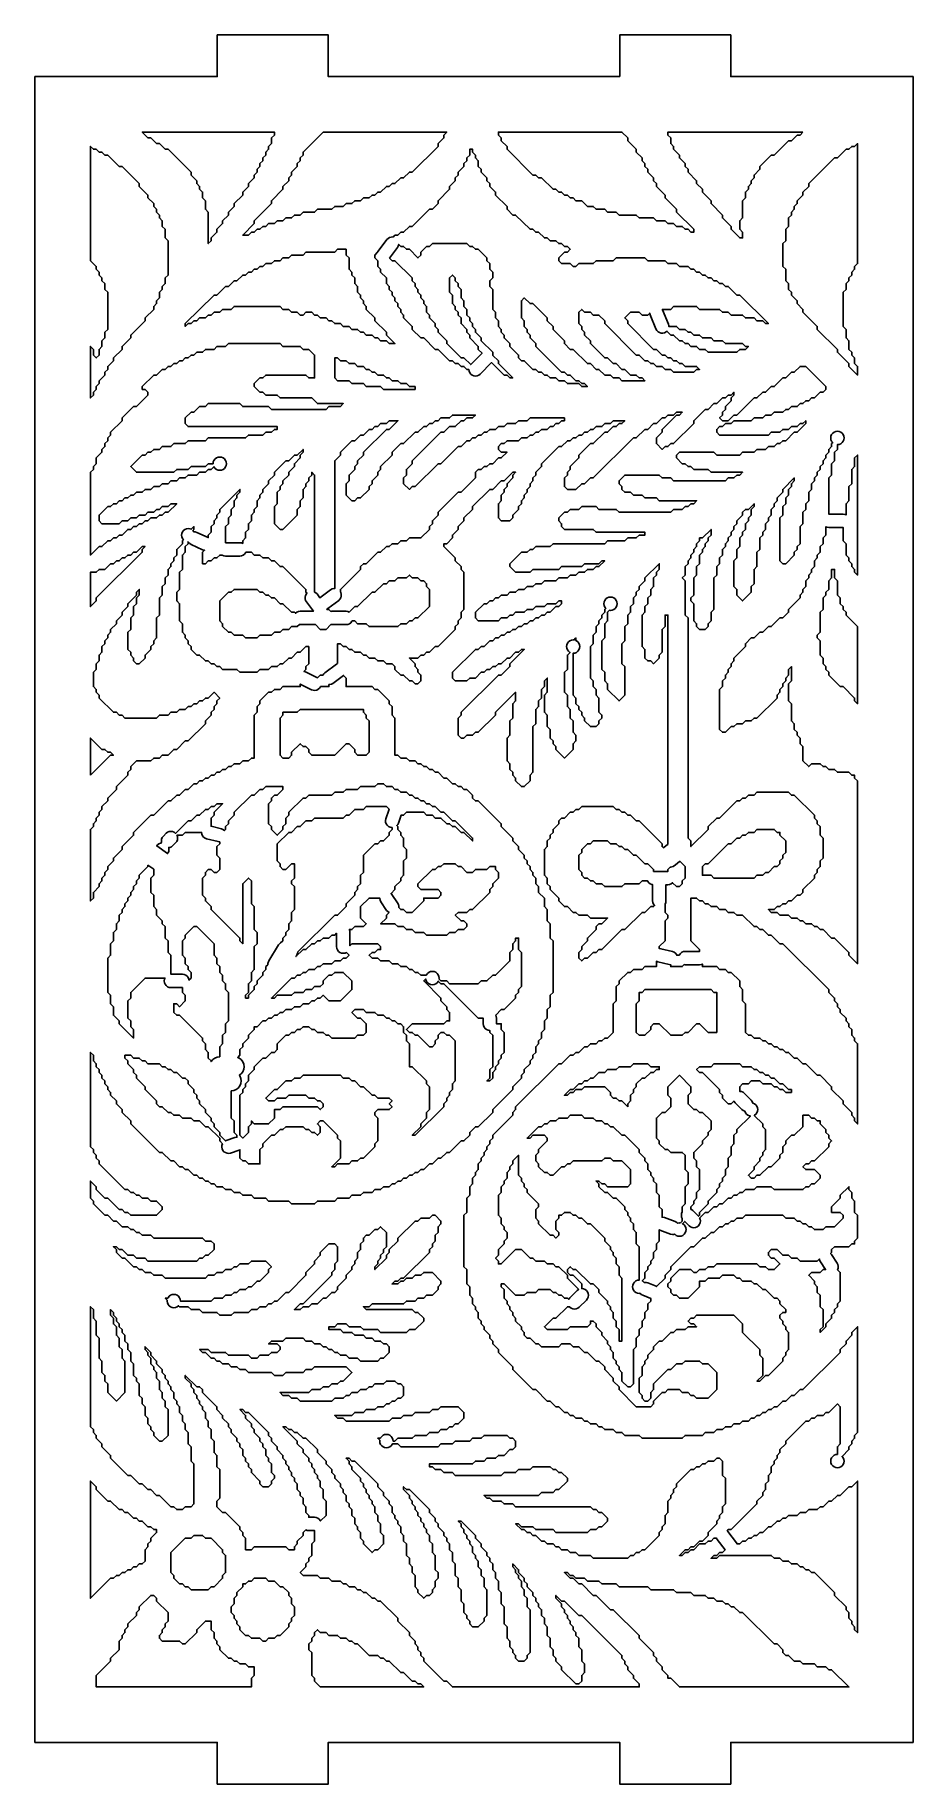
# Model space of a CAD drawing. Header units: millimetres. Extents: x 0 to 63, y 0 to 126.
import ezdxf

# ---------------------------------------------------------------- set-up
doc = ezdxf.new("R2010")
doc.units = ezdxf.units.MM
doc.layers.add('CUT', color=1, linetype='Continuous')

msp = doc.modelspace()

# ---------------------------------------------------------------- linework, layer by layer
at = {"layer": 'CUT'}
for points in [[(42.134, 123), (21.134, 123), (21.134, 126), (13.134, 126), (13.134, 123), (0, 123), (0, 3), (13.134, 3), (13.134, 0), (21.134, 0), (21.134, 3), (42.134, 3), (42.134, 0), (50.134, 0), (50.134, 3), (63.2679, 3), (63.2679, 123), (50.134, 123), (50.134, 126), (42.134, 126)], [(8.346917, 118.588235), (8.139921, 118.588235), (7.725929, 119), (17.247748, 119), (17.247748, 118.794118), (17.040752, 118.588235), (17.040752, 118.176471), (16.833756, 117.970588), (16.833756, 117.764706), (16.62676, 117.558824), (16.62676, 117.352941), (16.419764, 117.147059), (16.419764, 116.941176), (16.212768, 116.735294), (16.212768, 116.529412), (16.005772, 116.323529), (16.005772, 116.117647), (15.798776, 115.911765), (15.798776, 115.705882), (15.384784, 115.294118), (15.384784, 115.088235), (14.970791, 114.676471), (14.970791, 114.470588), (14.349803, 113.852941), (14.349803, 113.647059), (13.935811, 113.235294), (13.935811, 113.029412), (13.521819, 112.617647), (13.521819, 112.411765), (13.107827, 112), (13.107827, 111.794118), (12.693835, 111.382353), (12.693835, 111.176471), (12.486839, 110.970588), (12.486839, 113.235294), (12.279843, 113.441176), (12.279843, 114.058824), (12.072847, 114.264706), (12.072847, 114.676471), (11.86585, 114.882353), (11.86585, 115.088235), (11.658854, 115.294118), (11.658854, 115.5), (11.244862, 115.911765), (11.244862, 116.117647), (9.588894, 117.764706), (9.381898, 117.764706), (8.967906, 118.176471), (8.760909, 118.176471)], [(15.798776, 112.411765), (15.798776, 112.617647), (17.040752, 113.852941), (17.040752, 114.058824), (17.868736, 114.882353), (17.868736, 115.088235), (18.282728, 115.5), (18.282728, 115.705882), (18.489725, 115.911765), (18.489725, 116.117647), (18.903717, 116.529412), (18.903717, 116.735294), (19.110713, 116.941176), (19.110713, 117.147059), (19.317709, 117.352941), (19.317709, 117.558824), (20.766681, 119), (29.667512, 119), (29.460516, 118.794118), (29.460516, 118.588235), (29.046524, 118.176471), (29.046524, 117.970588), (27.183559, 116.117647), (26.976563, 116.117647), (26.562571, 115.705882), (26.355575, 115.705882), (25.941583, 115.294118), (25.734587, 115.294118), (25.527591, 115.088235), (25.320595, 115.088235), (24.906603, 114.676471), (24.699606, 114.676471), (24.49261, 114.470588), (24.285614, 114.470588), (24.078618, 114.264706), (23.664626, 114.264706), (23.45763, 114.058824), (23.043638, 114.058824), (22.836642, 113.852941), (22.42265, 113.852941), (22.215654, 113.647059), (21.594665, 113.647059), (21.387669, 113.441176), (20.352689, 113.441176), (20.145693, 113.235294), (19.317709, 113.235294), (19.110713, 113.029412), (18.696721, 113.029412), (18.489725, 112.823529), (18.075732, 112.823529), (17.868736, 112.617647), (17.454744, 112.617647), (17.247748, 112.411765), (16.833756, 112.411765), (16.62676, 112.205882), (16.419764, 112.205882), (16.212768, 112), (16.005772, 112), (15.798776, 111.794118), (15.59178, 111.794118), (15.384784, 111.588235), (14.970791, 111.588235)], [(38.154351, 114.470588), (37.947355, 114.676471), (37.740358, 114.676471), (37.533362, 114.882353), (37.326366, 114.882353), (36.498382, 115.705882), (36.291386, 115.705882), (36.08439, 115.911765), (35.877394, 115.911765), (34.014429, 117.764706), (34.014429, 117.970588), (33.600437, 118.382353), (33.600437, 118.588235), (33.393441, 118.794118), (33.393441, 119), (42.294272, 119), (42.708264, 118.588235), (42.708264, 118.382353), (43.329252, 117.764706), (43.329252, 117.558824), (43.743244, 117.147059), (43.743244, 116.941176), (43.95024, 116.735294), (43.95024, 116.529412), (44.157236, 116.323529), (44.157236, 116.117647), (44.571229, 115.705882), (44.571229, 115.5), (44.778225, 115.294118), (44.778225, 115.088235), (45.399213, 114.470588), (45.399213, 114.264706), (46.227197, 113.441176), (46.227197, 113.235294), (47.469174, 112), (47.469174, 111.794118), (47.262177, 111.794118), (47.055181, 112), (46.848185, 112), (46.641189, 112.205882), (46.227197, 112.205882), (46.020201, 112.411765), (45.606209, 112.411765), (45.399213, 112.617647), (44.778225, 112.617647), (44.571229, 112.823529), (43.536248, 112.823529), (43.329252, 113.029412), (42.087276, 113.029412), (41.88028, 113.235294), (41.259292, 113.235294), (41.052296, 113.441176), (40.431307, 113.441176), (40.224311, 113.647059), (39.810319, 113.647059), (39.396327, 114.058824), (38.982335, 114.058824), (38.775339, 114.264706), (38.568343, 114.264706), (38.361347, 114.470588)], [(55.335024, 119), (55.128028, 118.794118), (54.921032, 118.794118), (54.50704, 118.382353), (54.300044, 118.382353), (53.265063, 117.352941), (53.058067, 117.352941), (52.230083, 116.529412), (52.230083, 116.323529), (51.816091, 115.911765), (51.816091, 115.705882), (51.609095, 115.5), (51.609095, 115.294118), (51.402099, 115.088235), (51.402099, 114.882353), (51.195103, 114.676471), (51.195103, 114.264706), (50.988107, 114.058824), (50.988107, 112.823529), (50.781111, 112.617647), (50.781111, 112), (50.988107, 111.794118), (50.988107, 111.382353), (50.781111, 111.382353), (50.160122, 112), (50.160122, 112.205882), (49.539134, 112.823529), (49.539134, 113.029412), (48.71115, 113.852941), (48.71115, 114.058824), (48.090162, 114.676471), (48.090162, 114.882353), (47.67617, 115.294118), (47.67617, 115.5), (47.055181, 116.117647), (47.055181, 116.323529), (46.848185, 116.529412), (46.848185, 116.735294), (46.434193, 117.147059), (46.434193, 117.352941), (46.020201, 117.764706), (46.020201, 117.970588), (45.813205, 118.176471), (45.813205, 118.588235), (45.606209, 118.794118), (45.606209, 119)], [(4.620988, 101.088235), (4.620988, 100.882353), (4.413992, 100.676471), (4.413992, 100.470588), (4.206996, 100.264706), (4.206996, 100.058824), (4, 99.852941), (4, 103.558824), (4.206996, 103.352941), (4.206996, 102.941176), (4.413992, 102.735294), (4.620988, 102.941176), (4.620988, 103.352941), (4.827984, 103.558824), (4.827984, 103.970588), (5.03498, 104.176471), (5.03498, 104.588235), (5.241976, 104.794118), (5.241976, 107.470588), (5.03498, 107.676471), (5.03498, 108.088235), (4.827984, 108.294118), (4.827984, 108.5), (4.620988, 108.705882), (4.620988, 108.911765), (4.413992, 109.117647), (4.413992, 109.323529), (4, 109.735294), (4, 117.970588), (4.206996, 117.764706), (4.413992, 117.764706), (4.620988, 117.558824), (4.827984, 117.558824), (5.03498, 117.352941), (5.241976, 117.352941), (6.069961, 116.529412), (6.276957, 116.529412), (7.518933, 115.294118), (7.518933, 115.088235), (8.139921, 114.470588), (8.139921, 114.264706), (8.553913, 113.852941), (8.553913, 113.647059), (8.760909, 113.441176), (8.760909, 113.235294), (8.967906, 113.029412), (8.967906, 112.823529), (9.174902, 112.617647), (9.174902, 112.205882), (9.381898, 112), (9.381898, 111.382353), (9.588894, 111.176471), (9.588894, 108.705882), (9.381898, 108.5), (9.381898, 108.088235), (9.174902, 107.882353), (9.174902, 107.676471), (8.967906, 107.470588), (8.967906, 107.058824), (8.760909, 106.852941), (8.760909, 106.647059), (8.553913, 106.441176), (8.553913, 106.235294), (7.932925, 105.617647), (7.932925, 105.411765), (6.897945, 104.382353), (6.897945, 104.176471), (6.276957, 103.558824), (6.276957, 103.352941), (5.655969, 102.735294), (5.655969, 102.529412), (5.241976, 102.117647), (5.241976, 101.911765), (5.03498, 101.705882), (5.03498, 101.5)], [(45.399213, 109.735294), (45.606209, 109.529412), (46.227197, 109.529412), (46.434193, 109.323529), (47.055181, 109.323529), (47.262177, 109.117647), (47.469174, 109.117647), (47.67617, 108.911765), (47.883166, 108.911765), (48.090162, 108.705882), (48.297158, 108.705882), (48.504154, 108.5), (48.71115, 108.5), (48.918146, 108.294118), (49.125142, 108.294118), (49.332138, 108.088235), (49.539134, 108.088235), (49.74613, 107.882353), (49.953126, 107.882353), (50.574114, 107.264706), (50.781111, 107.264706), (52.851071, 105.205882), (52.644075, 105.205882), (52.437079, 105.411765), (52.023087, 105.411765), (51.816091, 105.617647), (51.195103, 105.617647), (50.988107, 105.823529), (50.160122, 105.823529), (49.953126, 106.029412), (49.539134, 106.029412), (49.332138, 106.235294), (47.883166, 106.235294), (47.67617, 106.441176), (46.020201, 106.441176), (45.813205, 106.235294), (45.208463, 106.235294), (45.22356, 106.20851), (45.637553, 105.179098), (45.668732, 105.057734), (45.668136, 105), (46.227197, 105), (46.434193, 104.794118), (46.848185, 104.794118), (47.055181, 104.588235), (47.262177, 104.588235), (47.469174, 104.382353), (47.883166, 104.382353), (48.090162, 104.176471), (48.71115, 104.176471), (48.918146, 103.970588), (49.539134, 103.970588), (49.74613, 103.764706), (50.988107, 103.764706), (51.195103, 103.558824), (51.402099, 103.558824), (51.195103, 103.352941), (50.781111, 103.352941), (50.574114, 103.147059), (48.504154, 103.147059), (48.297158, 103.352941), (47.883166, 103.352941), (47.67617, 103.558824), (47.262177, 103.558824), (47.055181, 103.764706), (46.848185, 103.764706), (46.641189, 103.970588), (46.434193, 103.970588), (46.020201, 104.382353), (45.813205, 104.382353), (45.529659, 104.664373), (45.480473, 104.616193), (45.371315, 104.554664), (45.249951, 104.523485), (45.124652, 104.524779), (45.003958, 104.558459), (44.896094, 104.622229), (44.808409, 104.711743), (44.746881, 104.820902), (44.332889, 105.850314), (44.302621, 105.968131), (44.157236, 105.823529), (43.743244, 105.823529), (43.536248, 106.029412), (42.91526, 106.029412), (42.501268, 105.617647), (42.708264, 105.411765), (42.708264, 105.205882), (44.571229, 103.352941), (44.778225, 103.352941), (45.192217, 102.941176), (45.399213, 102.941176), (45.606209, 102.735294), (45.813205, 102.735294), (46.020201, 102.529412), (46.227197, 102.529412), (46.434193, 102.323529), (46.641189, 102.323529), (46.848185, 102.117647), (47.67617, 102.117647), (47.883166, 101.911765), (47.67617, 101.911765), (47.469174, 101.705882), (46.020201, 101.705882), (45.813205, 101.911765), (45.399213, 101.911765), (45.192217, 102.117647), (44.778225, 102.117647), (44.571229, 102.323529), (44.364233, 102.323529), (44.157236, 102.529412), (43.95024, 102.529412), (43.536248, 102.941176), (43.329252, 102.941176), (41.052296, 105.205882), (41.052296, 105.411765), (40.638303, 105.823529), (40.224311, 105.823529), (40.017315, 106.029412), (39.603323, 106.029412), (39.396327, 106.235294), (39.189331, 106.029412), (39.189331, 105.205882), (39.396327, 105), (39.396327, 104.794118), (39.603323, 104.588235), (39.603323, 104.382353), (40.017315, 103.970588), (40.017315, 103.764706), (41.052296, 102.735294), (41.259292, 102.735294), (41.673284, 102.323529), (41.88028, 102.323529), (42.294272, 101.911765), (42.501268, 101.911765), (42.91526, 101.5), (43.329252, 101.5), (43.536248, 101.294118), (43.743244, 101.294118), (43.95024, 101.088235), (42.294272, 101.088235), (42.087276, 101.294118), (41.673284, 101.294118), (41.466288, 101.5), (41.052296, 101.5), (40.638303, 101.911765), (40.431307, 101.911765), (40.017315, 102.323529), (39.810319, 102.323529), (38.775339, 103.352941), (38.568343, 103.352941), (38.154351, 103.764706), (38.154351, 103.970588), (37.326366, 104.794118), (37.326366, 105), (36.912374, 105.411765), (36.912374, 105.617647), (35.877394, 106.647059), (35.670398, 106.647059), (35.256406, 107.058824), (35.04941, 106.852941), (35.04941, 105.617647), (35.256406, 105.411765), (35.256406, 105), (35.463402, 104.794118), (35.463402, 104.588235), (35.670398, 104.382353), (35.670398, 104.176471), (36.08439, 103.764706), (36.08439, 103.558824), (37.947355, 101.705882), (38.154351, 101.705882), (38.361347, 101.5), (38.568343, 101.5), (38.982335, 101.088235), (39.189331, 101.088235), (39.396327, 100.882353), (39.603323, 100.882353), (39.810319, 100.676471), (39.396327, 100.676471), (39.189331, 100.882353), (38.361347, 100.882353), (38.154351, 101.088235), (37.740358, 101.088235), (37.533362, 101.294118), (37.11937, 101.294118), (36.912374, 101.5), (36.705378, 101.5), (36.498382, 101.705882), (36.291386, 101.705882), (36.08439, 101.911765), (35.877394, 101.911765), (35.256406, 102.529412), (35.04941, 102.529412), (34.842414, 102.735294), (34.842414, 102.941176), (34.221425, 103.558824), (34.221425, 103.764706), (33.807433, 104.176471), (33.807433, 104.382353), (33.600437, 104.588235), (33.600437, 104.794118), (33.393441, 105), (33.393441, 105.411765), (33.186445, 105.617647), (33.186445, 106.029412), (32.979449, 106.235294), (32.979449, 107.676471), (32.772453, 107.882353), (32.772453, 108.294118), (32.979449, 108.5), (32.979449, 108.911765), (32.772453, 109.117647), (32.772453, 109.529412), (32.565457, 109.735294), (32.565457, 109.941176), (31.944469, 110.558824), (31.737473, 110.558824), (31.530477, 110.764706), (31.32348, 110.764706), (31.116484, 110.970588), (28.632532, 110.970588), (28.425536, 110.764706), (28.21854, 110.764706), (27.804547, 110.352941), (27.804547, 110.147059), (27.597551, 109.941176), (26.976563, 110.558824), (26.769567, 110.558824), (26.562571, 110.764706), (26.355575, 110.764706), (26.210285, 110.909214), (26.179577, 110.790634), (26.117839, 110.681594), (25.545837, 109.923028), (25.734587, 109.735294), (25.941583, 109.735294), (27.183559, 108.5), (27.183559, 108.294118), (27.390555, 108.088235), (27.390555, 107.882353), (27.597551, 107.676471), (27.597551, 107.470588), (27.804547, 107.264706), (27.804547, 107.058824), (28.011543, 106.852941), (28.011543, 106.647059), (28.21854, 106.441176), (28.21854, 106.029412), (28.425536, 105.823529), (28.425536, 105.617647), (28.839528, 105.205882), (28.839528, 105), (29.046524, 104.794118), (29.046524, 104.588235), (29.667512, 103.970588), (29.667512, 103.764706), (30.702492, 102.735294), (30.909488, 102.735294), (31.397147, 102.250259), (32.220665, 103.078231), (31.944469, 103.352941), (31.944469, 103.558824), (31.32348, 104.176471), (31.32348, 104.382353), (31.116484, 104.588235), (31.116484, 104.794118), (30.702492, 105.205882), (30.702492, 105.617647), (30.495496, 105.823529), (30.495496, 106.029412), (30.2885, 106.235294), (30.2885, 106.441176), (30.081504, 106.647059), (30.081504, 107.264706), (29.874508, 107.470588), (29.874508, 108.5), (30.081504, 108.705882), (30.2885, 108.5), (30.2885, 108.294118), (30.495496, 108.088235), (30.495496, 107.882353), (30.702492, 107.676471), (30.702492, 107.058824), (30.909488, 106.852941), (30.909488, 106.441176), (31.116484, 106.235294), (31.116484, 105.823529), (31.32348, 105.617647), (31.32348, 105.411765), (31.530477, 105.205882), (31.530477, 105), (31.737473, 104.794118), (31.737473, 104.588235), (32.151465, 104.176471), (32.151465, 103.970588), (32.979449, 103.147059), (32.979449, 102.972674), (33.001926, 102.91882), (33.393441, 102.529412), (33.393441, 102.323529), (34.428421, 101.294118), (34.221425, 101.294118), (34.014429, 101.5), (33.807433, 101.5), (32.901316, 102.401242), (32.077798, 101.57327), (31.978593, 101.496721), (31.862956, 101.448457), (31.738767, 101.431766), (31.614491, 101.447787), (31.498595, 101.495427), (31.398978, 101.571439), (31.322429, 101.670644), (31.274165, 101.786281), (31.257474, 101.91047), (31.257641, 101.911765), (31.116484, 101.911765), (30.909488, 102.117647), (30.702492, 102.117647), (30.495496, 102.323529), (30.2885, 102.323529), (30.081504, 102.529412), (29.874508, 102.529412), (29.046524, 103.352941), (28.839528, 103.352941), (28.011543, 104.176471), (27.804547, 104.176471), (27.183559, 104.794118), (27.183559, 105), (26.562571, 105.617647), (26.562571, 105.823529), (26.355575, 106.029412), (26.355575, 106.235294), (26.148579, 106.441176), (26.148579, 106.647059), (25.941583, 106.852941), (25.941583, 107.058824), (25.734587, 107.264706), (25.734587, 107.470588), (25.527591, 107.676471), (25.527591, 107.882353), (25.320595, 108.088235), (25.320595, 108.5), (24.906603, 108.911765), (24.906603, 109.117647), (24.699606, 109.323529), (24.699606, 109.735294), (24.49261, 109.941176), (24.49261, 110.147059), (24.666898, 110.320409), (24.668608, 110.327013), (24.730346, 110.436053), (25.351334, 111.259582), (25.439191, 111.348928), (25.547178, 111.412491), (25.667936, 111.445938), (25.793237, 111.446992), (25.798266, 111.445689), (25.941583, 111.588235), (26.148579, 111.588235), (26.355575, 111.794118), (26.562571, 111.794118), (26.976563, 112.205882), (27.183559, 112.205882), (28.425536, 113.441176), (28.632532, 113.441176), (29.046524, 113.852941), (29.046524, 114.058824), (29.874508, 114.882353), (29.874508, 115.088235), (30.2885, 115.5), (30.2885, 115.705882), (30.495496, 115.911765), (30.495496, 116.117647), (30.909488, 116.529412), (30.909488, 116.735294), (31.116484, 116.941176), (31.116484, 117.147059), (31.32348, 117.352941), (31.32348, 117.764706), (31.530477, 117.764706), (31.530477, 117.558824), (31.737473, 117.352941), (31.737473, 117.147059), (31.944469, 116.941176), (31.944469, 116.529412), (32.151465, 116.323529), (32.151465, 116.117647), (32.565457, 115.705882), (32.565457, 115.5), (32.772453, 115.294118), (32.772453, 115.088235), (33.186445, 114.676471), (33.186445, 114.470588), (34.014429, 113.647059), (34.014429, 113.441176), (34.428421, 113.029412), (34.635418, 113.029412), (35.670398, 112), (35.877394, 112), (36.08439, 111.794118), (36.291386, 111.794118), (36.705378, 111.382353), (36.912374, 111.382353), (37.11937, 111.176471), (37.533362, 111.176471), (37.740358, 110.970588), (37.947355, 110.970588), (38.154351, 110.764706), (38.361347, 110.764706), (38.568343, 110.558824), (38.361347, 110.352941), (38.154351, 110.352941), (37.740358, 109.941176), (37.740358, 109.735294), (37.947355, 109.529412), (38.568343, 109.529412), (38.775339, 109.323529), (38.982335, 109.323529), (39.189331, 109.529412), (40.224311, 109.529412), (40.431307, 109.735294), (41.673284, 109.735294), (41.88028, 109.941176), (43.95024, 109.941176), (44.157236, 109.735294)], [(54.714036, 113.647059), (54.921032, 113.852941), (54.921032, 114.058824), (55.335024, 114.470588), (55.335024, 114.676471), (55.749016, 115.088235), (55.749016, 115.294118), (57.611981, 117.147059), (57.818977, 117.147059), (58.439965, 117.764706), (58.646961, 117.764706), (58.853957, 117.970588), (59.060953, 117.970588), (59.267949, 118.176471), (59.267949, 109.529412), (59.060953, 109.323529), (59.060953, 109.117647), (58.853957, 108.911765), (58.853957, 108.705882), (58.646961, 108.5), (58.646961, 108.294118), (58.439965, 108.088235), (58.439965, 107.676471), (58.232969, 107.470588), (58.232969, 105), (58.439965, 104.794118), (58.439965, 104.176471), (58.646961, 103.970588), (58.646961, 103.352941), (58.853957, 103.147059), (58.853957, 102.941176), (59.060953, 102.735294), (59.060953, 102.323529), (59.267949, 102.117647), (59.267949, 101.5), (58.646961, 102.117647), (58.646961, 102.323529), (57.818977, 103.147059), (57.818977, 103.352941), (56.370004, 104.794118), (56.370004, 105), (55.335024, 106.029412), (55.335024, 106.235294), (54.921032, 106.647059), (54.921032, 106.852941), (54.50704, 107.264706), (54.50704, 107.470588), (54.300044, 107.676471), (54.300044, 108.088235), (54.093048, 108.294118), (54.093048, 109.117647), (53.886052, 109.323529), (53.886052, 110.970588), (54.093048, 111.176471), (54.093048, 112), (54.300044, 112.205882), (54.300044, 112.823529), (54.50704, 113.029412), (54.50704, 113.235294), (54.714036, 113.441176)], [(18.903717, 106.029412), (18.489725, 106.029412), (18.282728, 106.235294), (17.868736, 106.235294), (17.66174, 106.441176), (14.349803, 106.441176), (14.142807, 106.235294), (13.521819, 106.235294), (13.314823, 106.029412), (12.900831, 106.029412), (12.693835, 105.823529), (12.486839, 105.823529), (12.279843, 105.617647), (11.86585, 105.617647), (11.658854, 105.411765), (11.451858, 105.411765), (11.244862, 105.205882), (11.037866, 105.205882), (10.83087, 105), (10.83087, 105.205882), (12.900831, 107.264706), (13.107827, 107.264706), (13.728815, 107.882353), (13.935811, 107.882353), (14.349803, 108.294118), (14.556799, 108.294118), (14.970791, 108.705882), (15.177787, 108.705882), (15.384784, 108.911765), (15.59178, 108.911765), (15.798776, 109.117647), (16.005772, 109.117647), (16.212768, 109.323529), (16.419764, 109.323529), (16.62676, 109.529412), (17.040752, 109.529412), (17.247748, 109.735294), (17.66174, 109.735294), (17.868736, 109.941176), (18.282728, 109.941176), (18.489725, 110.147059), (19.317709, 110.147059), (19.524705, 110.352941), (21.594665, 110.352941), (21.801662, 110.558824), (22.42265, 110.558824), (22.42265, 110.147059), (22.629646, 109.941176), (22.629646, 109.117647), (22.836642, 108.911765), (22.836642, 108.705882), (23.043638, 108.5), (23.043638, 108.088235), (23.250634, 107.882353), (23.250634, 107.470588), (23.45763, 107.264706), (23.45763, 107.058824), (23.664626, 106.852941), (23.664626, 106.647059), (23.871622, 106.441176), (23.871622, 106.235294), (24.49261, 105.617647), (24.49261, 105.411765), (25.320595, 104.588235), (25.320595, 104.382353), (25.941583, 103.764706), (25.527591, 103.764706), (25.320595, 103.970588), (24.906603, 103.970588), (24.699606, 104.176471), (24.49261, 104.176471), (24.285614, 104.382353), (23.871622, 104.382353), (23.664626, 104.588235), (23.45763, 104.588235), (23.250634, 104.794118), (22.836642, 104.794118), (22.629646, 105), (22.215654, 105), (22.008658, 105.205882), (21.594665, 105.205882), (21.387669, 105.411765), (21.180673, 105.411765), (20.973677, 105.617647), (20.559685, 105.617647), (20.352689, 105.823529), (20.145693, 105.823529), (19.938697, 106.029412), (19.524705, 106.029412), (19.317709, 105.823529), (19.110713, 105.823529)], [(8.139921, 91), (7.932925, 91), (7.725929, 90.794118), (7.518933, 90.794118), (7.311937, 90.588235), (7.104941, 90.588235), (6.897945, 90.382353), (6.690949, 90.382353), (6.276957, 89.970588), (6.069961, 89.970588), (5.862965, 89.764706), (5.655969, 89.764706), (5.448972, 89.558824), (5.241976, 89.558824), (4.827984, 89.147059), (4.620988, 89.147059), (4, 88.529412), (4, 94.5), (4.206996, 94.705882), (4.206996, 94.911765), (4.413992, 95.117647), (4.413992, 95.529412), (4.827984, 95.941176), (4.827984, 96.147059), (5.03498, 96.352941), (5.03498, 96.558824), (5.241976, 96.764706), (5.241976, 96.970588), (5.448972, 97.176471), (5.448972, 97.382353), (6.276957, 98.205882), (6.276957, 98.411765), (7.104941, 99.235294), (7.311937, 99.235294), (8.139921, 100.058824), (8.139921, 100.264706), (7.932925, 100.470588), (7.725929, 100.470588), (7.725929, 100.676471), (8.553913, 101.5), (8.760909, 101.5), (9.174902, 101.911765), (9.381898, 101.911765), (9.588894, 102.117647), (9.79589, 102.117647), (10.002886, 102.323529), (10.209882, 102.323529), (10.416878, 102.529412), (10.623874, 102.529412), (10.83087, 102.735294), (11.037866, 102.735294), (11.244862, 102.941176), (11.451858, 102.941176), (11.658854, 103.147059), (12.072847, 103.147059), (12.279843, 103.352941), (12.900831, 103.352941), (13.107827, 103.558824), (13.728815, 103.558824), (13.935811, 103.764706), (17.66174, 103.764706), (17.868736, 103.558824), (19.110713, 103.558824), (19.317709, 103.352941), (19.731701, 103.352941), (20.145693, 102.941176), (20.145693, 101.294118), (19.731701, 101.294118), (19.524705, 101.5), (16.62676, 101.5), (16.419764, 101.294118), (16.212768, 101.294118), (15.798776, 100.882353), (15.798776, 100.676471), (16.212768, 100.264706), (16.419764, 100.264706), (16.62676, 100.058824), (17.454744, 100.058824), (17.66174, 99.852941), (19.938697, 99.852941), (20.352689, 99.441176), (22.215654, 99.441176), (22.008658, 99.235294), (21.180673, 99.235294), (20.973677, 99.029412), (17.040752, 99.029412), (16.833756, 99.235294), (14.970791, 99.235294), (14.763795, 99.441176), (12.486839, 99.441176), (12.279843, 99.235294), (11.86585, 99.235294), (11.451858, 98.823529), (11.244862, 98.823529), (10.83087, 98.411765), (10.83087, 98), (11.037866, 97.794118), (17.454744, 97.794118), (17.454744, 97.588235), (17.247748, 97.588235), (17.040752, 97.382353), (16.62676, 97.382353), (16.419764, 97.176471), (15.384784, 97.176471), (15.177787, 96.970588), (12.486839, 96.970588), (12.279843, 96.764706), (11.037866, 96.764706), (10.83087, 96.558824), (10.002886, 96.558824), (9.79589, 96.352941), (9.174902, 96.352941), (8.967906, 96.147059), (8.553913, 96.147059), (8.346917, 95.941176), (8.139921, 95.941176), (7.932925, 95.735294), (7.725929, 95.735294), (6.897945, 94.911765), (7.311937, 94.5), (10.002886, 94.5), (10.209882, 94.705882), (11.037866, 94.705882), (11.244862, 94.911765), (12.279843, 94.911765), (12.486839, 95.117647), (12.834823, 95.117647), (12.851179, 95.24188), (12.899131, 95.357647), (12.975412, 95.457058), (13.074823, 95.533339), (13.19059, 95.581291), (13.314823, 95.597647), (13.439056, 95.581291), (13.554823, 95.533339), (13.654234, 95.457058), (13.730515, 95.357647), (13.778467, 95.24188), (13.794823, 95.117647), (13.778467, 94.993414), (13.730515, 94.877647), (13.654234, 94.778236), (13.554823, 94.701955), (13.439056, 94.654003), (13.314823, 94.637647), (13.19059, 94.654003), (13.074823, 94.701955), (12.975412, 94.778236), (12.899131, 94.877647), (12.889618, 94.900612), (12.693835, 94.705882), (12.486839, 94.705882), (12.279843, 94.5), (11.86585, 94.5), (11.658854, 94.294118), (11.037866, 94.294118), (10.83087, 94.088235), (10.416878, 94.088235), (10.209882, 93.882353), (9.79589, 93.882353), (9.588894, 93.676471), (9.174902, 93.676471), (8.967906, 93.470588), (8.553913, 93.470588), (8.346917, 93.264706), (7.932925, 93.264706), (7.725929, 93.058824), (7.311937, 93.058824), (7.104941, 92.852941), (6.897945, 92.852941), (6.690949, 92.647059), (6.483953, 92.647059), (6.276957, 92.441176), (6.069961, 92.441176), (5.862965, 92.235294), (5.655969, 92.235294), (5.448972, 92.029412), (5.241976, 92.029412), (4.620988, 91.411765), (4.620988, 91), (4.827984, 90.794118), (6.069961, 90.794118), (6.276957, 91), (6.690949, 91), (6.897945, 91.205882), (7.311937, 91.205882), (7.518933, 91.411765), (7.932925, 91.411765), (8.139921, 91.617647), (8.553913, 91.617647), (8.760909, 91.823529), (8.967906, 91.823529), (9.174902, 92.029412), (9.588894, 92.029412), (9.79589, 92.235294), (10.209882, 92.235294), (9.588894, 91.617647), (9.381898, 91.617647), (9.174902, 91.411765), (8.967906, 91.411765), (8.760909, 91.205882), (8.346917, 91.205882)], [(24.285614, 97.588235), (24.49261, 97.794118), (24.699606, 97.794118), (24.906603, 98), (25.320595, 98), (25.527591, 98.205882), (26.148579, 98.205882), (25.527591, 97.588235), (25.320595, 97.588235), (23.664626, 95.941176), (23.664626, 95.735294), (23.250634, 95.323529), (23.250634, 95.117647), (23.043638, 94.911765), (23.043638, 94.705882), (22.629646, 94.294118), (22.629646, 93.882353), (22.42265, 93.676471), (22.42265, 92.852941), (22.836642, 92.441176), (23.043638, 92.441176), (23.250634, 92.647059), (23.45763, 92.647059), (24.078618, 93.264706), (24.078618, 93.470588), (24.285614, 93.676471), (24.285614, 93.882353), (24.699606, 94.294118), (24.699606, 94.5), (24.906603, 94.705882), (24.906603, 94.911765), (25.734587, 95.735294), (25.734587, 95.941176), (26.355575, 96.558824), (26.562571, 96.558824), (27.390555, 97.382353), (27.597551, 97.382353), (28.011543, 97.794118), (28.21854, 97.794118), (28.425536, 98), (28.632532, 98), (28.839528, 98.205882), (29.046524, 98.205882), (29.25352, 98.411765), (29.874508, 98.411765), (30.081504, 98.617647), (31.737473, 98.617647), (31.530477, 98.411765), (31.116484, 98.411765), (30.909488, 98.205882), (30.702492, 98.205882), (30.2885, 97.794118), (29.874508, 97.794118), (29.460516, 97.382353), (29.25352, 97.382353), (27.183559, 95.323529), (27.183559, 95.117647), (26.769567, 94.705882), (26.769567, 94.294118), (26.562571, 94.088235), (26.562571, 93.676471), (26.976563, 93.264706), (27.183559, 93.470588), (27.390555, 93.470588), (29.046524, 95.117647), (29.25352, 95.117647), (30.495496, 96.352941), (30.702492, 96.352941), (31.116484, 96.764706), (31.32348, 96.764706), (31.530477, 96.970588), (31.737473, 96.970588), (31.944469, 97.176471), (32.151465, 97.176471), (32.358461, 97.382353), (32.565457, 97.382353), (32.772453, 97.588235), (33.186445, 97.588235), (33.393441, 97.794118), (33.807433, 97.794118), (34.014429, 98), (34.635418, 98), (34.842414, 98.205882), (35.463402, 98.205882), (35.670398, 98.411765), (38.154351, 98.411765), (38.154351, 98.205882), (37.947355, 98.205882), (37.740358, 98), (37.533362, 98), (37.326366, 97.794118), (37.11937, 97.794118), (36.912374, 97.588235), (36.498382, 97.588235), (36.291386, 97.382353), (36.08439, 97.382353), (35.877394, 97.176471), (35.670398, 97.176471), (35.463402, 96.970588), (35.04941, 96.970588), (34.842414, 96.764706), (34.014429, 96.764706), (33.807433, 96.558824), (33.600437, 96.558824), (33.393441, 96.352941), (33.393441, 96.147059), (33.600437, 95.941176), (34.014429, 95.941176), (33.600437, 95.529412), (33.393441, 95.529412), (32.979449, 95.117647), (32.772453, 95.117647), (32.565457, 94.911765), (32.358461, 94.911765), (32.151465, 94.705882), (31.944469, 94.705882), (31.737473, 94.5), (31.737473, 94.088235), (30.702492, 93.058824), (30.495496, 93.058824), (29.046524, 91.617647), (29.046524, 91.411765), (28.632532, 91), (28.632532, 90.794118), (28.425536, 90.588235), (28.425536, 90.382353), (27.804547, 89.764706), (26.976563, 89.764706), (26.769567, 89.558824), (26.355575, 89.558824), (26.148579, 89.352941), (25.734587, 89.352941), (25.527591, 89.147059), (25.320595, 89.147059), (24.906603, 88.735294), (24.699606, 88.735294), (23.871622, 87.911765), (23.664626, 87.911765), (23.45763, 87.705882), (23.45763, 87.5), (22.008658, 86.058824), (22.008658, 85.881761), (22.039656, 85.827013), (22.071069, 85.705709), (22.070016, 85.580408), (22.036568, 85.45965), (21.973005, 85.351663), (21.88366, 85.263806), (21.112243, 84.682115), (21.035773, 84.638818), (21.035595, 84.617647), (21.180673, 84.617647), (21.327084, 84.472024), (21.387669, 84.48), (22.42265, 84.48), (22.546883, 84.463644), (22.642137, 84.424189), (23.043638, 84.823529), (23.250634, 84.823529), (24.285614, 85.852941), (24.49261, 85.852941), (25.113599, 86.470588), (25.320595, 86.470588), (25.527591, 86.676471), (25.941583, 86.676471), (26.148579, 86.882353), (26.769567, 86.882353), (26.976563, 87.088235), (27.183559, 86.882353), (27.597551, 86.882353), (27.804547, 86.676471), (28.011543, 86.676471), (28.21854, 86.470588), (28.21854, 86.264706), (28.425536, 86.058824), (28.425536, 84.823529), (27.597551, 84), (27.390555, 84), (27.183559, 83.794118), (26.976563, 83.794118), (26.769567, 83.588235), (26.355575, 83.588235), (26.148579, 83.382353), (24.078618, 83.382353), (23.871622, 83.588235), (23.250634, 83.588235), (23.043638, 83.794118), (22.852474, 83.794118), (22.838342, 83.76), (22.762061, 83.660589), (22.66265, 83.584308), (22.546883, 83.536356), (22.42265, 83.52), (21.387669, 83.52), (21.327084, 83.527976), (20.973677, 83.176471), (20.559685, 83.176471), (20.206278, 83.527976), (20.145693, 83.52), (19.110713, 83.52), (19.050128, 83.527976), (18.903717, 83.382353), (18.489725, 83.382353), (18.282728, 83.176471), (17.868736, 83.176471), (17.66174, 82.970588), (17.247748, 82.970588), (17.040752, 82.764706), (16.212768, 82.764706), (16.005772, 82.558824), (15.177787, 82.558824), (14.970791, 82.764706), (14.349803, 82.764706), (14.142807, 82.970588), (13.935811, 82.970588), (13.521819, 83.382353), (13.521819, 83.588235), (13.314823, 83.794118), (13.314823, 85.235294), (13.935811, 85.852941), (14.142807, 85.852941), (14.349803, 86.058824), (16.005772, 86.058824), (16.212768, 85.852941), (16.419764, 85.852941), (16.62676, 85.647059), (16.833756, 85.647059), (17.040752, 85.441176), (17.247748, 85.441176), (17.66174, 85.029412), (17.868736, 85.029412), (18.489725, 84.411765), (18.696721, 84.411765), (18.770507, 84.338376), (18.771301, 84.339411), (18.870713, 84.415692), (18.98648, 84.463644), (19.110713, 84.48), (20.062308, 84.48), (19.555445, 85.152182), (19.493706, 85.261223), (19.462294, 85.382526), (19.463347, 85.507827), (19.496794, 85.628586), (19.560357, 85.736573), (19.601262, 85.776796), (19.524705, 85.852941), (19.524705, 86.058824), (17.868736, 87.705882), (17.66174, 87.705882), (17.247748, 88.117647), (17.040752, 88.117647), (16.833756, 88.323529), (16.419764, 88.323529), (16.212768, 88.529412), (15.798776, 88.529412), (15.59178, 88.735294), (15.19362, 88.735294), (15.179488, 88.701176), (15.103207, 88.601765), (15.003795, 88.525484), (14.888028, 88.477532), (14.763795, 88.461176), (13.728815, 88.461176), (13.604582, 88.477532), (13.488815, 88.525484), (13.483697, 88.529412), (13.314823, 88.529412), (13.107827, 88.323529), (12.900831, 88.323529), (12.693835, 88.117647), (12.486839, 88.117647), (12.279843, 87.911765), (12.072847, 87.911765), (12.072847, 88.735294), (12.21732, 88.878991), (12.200104, 88.879611), (12.080314, 88.916377), (11.25403, 89.294024), (11.147838, 89.360541), (11.06248, 89.452277), (11.041882, 89.491117), (11.037866, 89.490588), (11.037866, 89.352941), (10.83087, 89.147059), (10.83087, 88.735294), (10.623874, 88.529412), (10.623874, 87.5), (10.416878, 87.294118), (10.416878, 86.058824), (10.209882, 85.852941), (10.209882, 85.235294), (10.416878, 85.029412), (10.416878, 83.794118), (10.623874, 83.588235), (10.623874, 82.970588), (10.83087, 82.764706), (10.83087, 82.558824), (11.037866, 82.352941), (11.037866, 82.147059), (11.244862, 81.941176), (11.244862, 81.735294), (11.658854, 81.323529), (11.86585, 81.323529), (12.279843, 80.911765), (12.486839, 80.911765), (12.693835, 80.705882), (12.900831, 80.705882), (13.107827, 80.5), (13.314823, 80.5), (13.521819, 80.294118), (14.556799, 80.294118), (14.763795, 80.088235), (16.005772, 80.088235), (16.212768, 80.294118), (16.833756, 80.294118), (17.040752, 80.5), (17.454744, 80.5), (17.66174, 80.705882), (17.868736, 80.705882), (18.282728, 81.117647), (18.489725, 81.117647), (18.903717, 81.529412), (19.110713, 81.529412), (19.524705, 81.941176), (19.731701, 81.941176), (19.731701, 80.705882), (19.524705, 80.5), (19.524705, 80.294118), (19.379068, 80.149265), (19.412926, 80.146932), (19.531446, 80.106257), (20.35943, 79.694492), (20.366216, 79.689925), (20.559685, 79.882353), (20.749389, 79.882353), (20.803868, 79.973822), (20.893668, 80.061215), (21.721652, 80.678862), (21.801662, 80.723617), (21.801662, 82.147059), (22.008658, 82.147059), (22.215654, 81.941176), (22.42265, 81.941176), (22.629646, 81.735294), (22.836642, 81.735294), (23.043638, 81.529412), (23.45763, 81.529412), (23.664626, 81.323529), (23.871622, 81.323529), (24.078618, 81.117647), (24.49261, 81.117647), (24.699606, 80.911765), (25.113599, 80.911765), (25.320595, 80.705882), (25.734587, 80.705882), (25.941583, 80.5), (25.941583, 80.294118), (26.355575, 79.882353), (26.562571, 79.882353), (26.976563, 79.470588), (27.183559, 79.470588), (27.390555, 79.264706), (27.597551, 79.264706), (27.804547, 79.470588), (27.804547, 79.882353), (27.597551, 80.088235), (27.597551, 80.294118), (27.390555, 80.5), (27.390555, 80.705882), (26.976563, 81.117647), (27.597551, 81.117647), (27.804547, 81.323529), (28.011543, 81.323529), (28.21854, 81.529412), (28.425536, 81.529412), (28.839528, 81.941176), (29.046524, 81.941176), (30.2885, 83.176471), (30.2885, 83.382353), (30.495496, 83.588235), (30.495496, 83.794118), (30.702492, 84), (30.702492, 84.411765), (30.909488, 84.617647), (30.909488, 87.294118), (30.702492, 87.5), (30.702492, 87.705882), (30.2885, 88.117647), (30.2885, 88.323529), (29.460516, 89.147059), (29.460516, 89.352941), (29.667512, 89.352941), (30.081504, 89.764706), (30.081504, 89.970588), (30.495496, 90.382353), (30.495496, 90.588235), (30.909488, 91), (30.909488, 91.205882), (31.530477, 91.823529), (31.530477, 92.029412), (32.772453, 93.264706), (32.979449, 93.264706), (33.600437, 93.882353), (33.807433, 93.882353), (34.428421, 94.5), (34.635418, 94.5), (34.428421, 94.294118), (34.428421, 94.088235), (34.014429, 93.676471), (34.014429, 93.470588), (33.807433, 93.264706), (33.807433, 93.058824), (33.600437, 92.852941), (33.600437, 92.441176), (33.393441, 92.235294), (33.393441, 91.205882), (33.600437, 91), (34.221425, 91), (34.428421, 91.205882), (34.428421, 91.411765), (34.842414, 91.823529), (34.842414, 92.029412), (35.04941, 92.235294), (35.04941, 92.441176), (35.256406, 92.647059), (35.256406, 92.852941), (35.463402, 93.058824), (35.463402, 93.264706), (35.670398, 93.470588), (35.670398, 93.676471), (35.877394, 93.882353), (35.877394, 94.088235), (36.08439, 94.294118), (36.08439, 94.5), (36.498382, 94.911765), (36.498382, 95.117647), (37.740358, 96.352941), (37.947355, 96.352941), (38.361347, 96.764706), (38.568343, 96.764706), (38.775339, 96.970588), (38.982335, 96.970588), (39.189331, 97.176471), (39.396327, 97.176471), (39.603323, 97.382353), (39.810319, 97.382353), (40.017315, 97.588235), (40.224311, 97.588235), (40.431307, 97.794118), (40.845299, 97.794118), (41.052296, 98), (41.466288, 98), (41.673284, 98.205882), (42.501268, 98.205882), (42.294272, 98), (42.087276, 98), (41.88028, 97.794118), (41.673284, 97.794118), (41.259292, 97.382353), (41.052296, 97.382353), (40.224311, 96.558824), (40.017315, 96.558824), (39.189331, 95.735294), (39.189331, 95.529412), (38.568343, 94.911765), (38.568343, 94.705882), (38.361347, 94.5), (38.361347, 94.294118), (38.154351, 94.088235), (38.154351, 93.470588), (38.361347, 93.264706), (38.982335, 93.264706), (39.396327, 93.676471), (39.603323, 93.676471), (40.017315, 94.088235), (40.224311, 94.088235), (43.122256, 96.970588), (43.329252, 96.970588), (43.95024, 97.588235), (44.157236, 97.588235), (44.571229, 98), (44.778225, 98), (45.192217, 98.411765), (45.399213, 98.411765), (45.606209, 98.617647), (46.020201, 98.617647), (46.227197, 98.823529), (46.641189, 98.823529), (46.434193, 98.617647), (46.227197, 98.617647), (45.192217, 97.588235), (45.192217, 97.382353), (44.778225, 96.970588), (44.778225, 96.558824), (45.192217, 96.147059), (45.399213, 96.352941), (45.606209, 96.352941), (45.813205, 96.558824), (46.020201, 96.558824), (47.469174, 98), (47.469174, 98.205882), (48.297158, 99.029412), (48.504154, 99.029412), (48.918146, 99.441176), (49.125142, 99.441176), (49.539134, 99.852941), (49.74613, 99.852941), (49.953126, 100.058824), (50.160122, 100.058824), (50.367118, 100.264706), (50.367118, 100.058824), (50.160122, 99.852941), (50.160122, 99.647059), (49.74613, 99.235294), (49.74613, 99.029412), (49.539134, 98.823529), (49.539134, 98.617647), (49.332138, 98.411765), (49.539134, 98.205882), (49.953126, 98.205882), (50.367118, 98.617647), (50.574114, 98.617647), (51.816091, 99.852941), (52.023087, 99.852941), (52.437079, 100.264706), (52.644075, 100.264706), (53.058067, 100.676471), (53.265063, 100.676471), (53.886052, 101.294118), (54.093048, 101.294118), (54.50704, 101.705882), (54.714036, 101.705882), (55.128028, 102.117647), (55.54202, 102.117647), (56.990992, 100.676471), (56.990992, 100.470588), (56.783996, 100.264706), (56.577, 100.264706), (56.163008, 99.852941), (55.956012, 99.852941), (55.749016, 99.647059), (55.54202, 99.647059), (55.335024, 99.441176), (55.128028, 99.441176), (54.921032, 99.235294), (54.50704, 99.235294), (54.300044, 99.029412), (54.093048, 99.029412), (53.886052, 98.823529), (53.265063, 98.823529), (53.058067, 98.617647), (52.644075, 98.617647), (52.437079, 98.411765), (51.816091, 98.411765), (51.609095, 98.205882), (50.367118, 98.205882), (50.160122, 98), (49.74613, 98), (49.539134, 97.794118), (49.332138, 97.794118), (49.125142, 97.588235), (49.125142, 97.382353), (49.332138, 97.176471), (52.851071, 97.176471), (53.058067, 97.382353), (53.679055, 97.382353), (53.886052, 97.588235), (54.300044, 97.588235), (54.50704, 97.794118), (54.921032, 97.794118), (55.128028, 98), (55.335024, 98), (55.54202, 98.205882), (55.54202, 98), (54.921032, 97.382353), (54.714036, 97.382353), (54.093048, 96.764706), (53.886052, 96.764706), (53.679055, 96.558824), (53.472059, 96.558824), (53.265063, 96.352941), (52.851071, 96.352941), (52.644075, 96.147059), (52.023087, 96.147059), (51.816091, 95.941176), (50.988107, 95.941176), (50.781111, 95.735294), (49.125142, 95.735294), (48.918146, 95.941176), (46.434193, 95.941176), (46.227197, 95.735294), (46.227197, 95.529412), (46.641189, 95.117647), (46.848185, 95.117647), (47.055181, 94.911765), (47.262177, 94.911765), (47.469174, 94.705882), (48.504154, 94.705882), (48.71115, 94.5), (50.988107, 94.5), (50.781111, 94.294118), (50.574114, 94.294118), (50.367118, 94.088235), (49.953126, 94.088235), (49.74613, 93.882353), (46.020201, 93.882353), (45.813205, 94.088235), (45.192217, 94.088235), (44.985221, 94.294118), (42.501268, 94.294118), (42.087276, 93.882353), (42.087276, 93.676471), (42.294272, 93.470588), (42.294272, 93.264706), (42.501268, 93.058824), (42.91526, 93.058824), (43.122256, 92.852941), (43.743244, 92.852941), (43.95024, 92.647059), (44.778225, 92.647059), (44.985221, 92.441176), (47.67617, 92.441176), (47.469174, 92.235294), (47.262177, 92.235294), (47.055181, 92.029412), (46.848185, 92.029412), (46.641189, 91.823529), (46.020201, 91.823529), (45.813205, 91.617647), (42.087276, 91.617647), (41.88028, 91.823529), (40.638303, 91.823529), (40.431307, 92.029412), (39.396327, 92.029412), (39.189331, 91.823529), (38.568343, 91.823529), (38.361347, 91.617647), (38.154351, 91.617647), (37.740358, 91.205882), (37.740358, 91), (37.947355, 90.794118), (37.947355, 90.588235), (38.154351, 90.382353), (40.224311, 90.382353), (40.431307, 90.176471), (43.95024, 90.176471), (43.95024, 89.970588), (43.536248, 89.970588), (43.329252, 89.764706), (42.708264, 89.764706), (42.501268, 89.558824), (41.259292, 89.558824), (41.052296, 89.352941), (37.326366, 89.352941), (37.11937, 89.147059), (36.08439, 89.147059), (35.877394, 88.941176), (35.670398, 88.941176), (35.463402, 88.735294), (35.04941, 88.735294), (34.221425, 87.911765), (34.221425, 87.705882), (34.635418, 87.294118), (35.670398, 87.294118), (35.877394, 87.5), (37.740358, 87.5), (37.947355, 87.705882), (39.396327, 87.705882), (39.603323, 87.911765), (40.638303, 87.911765), (40.845299, 88.117647), (41.052296, 88.117647), (40.638303, 87.705882), (40.431307, 87.705882), (40.224311, 87.5), (39.810319, 87.5), (39.603323, 87.294118), (39.189331, 87.294118), (38.982335, 87.088235), (38.568343, 87.088235), (38.361347, 86.882353), (37.740358, 86.882353), (37.533362, 86.676471), (36.705378, 86.676471), (36.498382, 86.470588), (36.08439, 86.470588), (35.877394, 86.264706), (35.463402, 86.264706), (35.256406, 86.058824), (34.842414, 86.058824), (34.635418, 85.852941), (34.221425, 85.852941), (34.014429, 85.647059), (33.600437, 85.647059), (33.393441, 85.441176), (33.186445, 85.441176), (32.979449, 85.235294), (32.772453, 85.235294), (32.565457, 85.029412), (32.358461, 85.029412), (31.737473, 84.411765), (31.737473, 84), (31.944469, 83.794118), (33.393441, 83.794118), (33.600437, 84), (34.014429, 84), (34.221425, 84.205882), (34.428421, 84.205882), (34.635418, 84.411765), (35.256406, 84.411765), (35.463402, 84.617647), (35.877394, 84.617647), (36.08439, 84.823529), (36.705378, 84.823529), (36.912374, 85.029412), (37.533362, 85.029412), (37.740358, 85.235294), (37.947355, 85.235294), (37.947355, 85.029412), (37.740358, 84.823529), (37.533362, 84.823529), (37.11937, 84.411765), (36.912374, 84.411765), (36.705378, 84.205882), (36.498382, 84.205882), (36.291386, 84), (36.08439, 84), (35.877394, 83.794118), (35.670398, 83.794118), (35.463402, 83.588235), (35.256406, 83.588235), (35.04941, 83.382353), (34.842414, 83.382353), (34.635418, 83.176471), (34.428421, 83.176471), (34.221425, 82.970588), (34.014429, 82.970588), (33.807433, 82.764706), (33.600437, 82.764706), (33.393441, 82.558824), (33.186445, 82.558824), (32.979449, 82.352941), (32.772453, 82.352941), (32.358461, 81.941176), (32.151465, 81.941176), (31.944469, 81.735294), (31.737473, 81.735294), (30.081504, 80.088235), (30.081504, 79.676471), (30.2885, 79.470588), (31.116484, 79.470588), (31.32348, 79.676471), (31.737473, 79.676471), (32.151465, 80.088235), (32.358461, 80.088235), (32.565457, 80.294118), (32.772453, 80.294118), (32.979449, 80.5), (33.186445, 80.5), (33.393441, 80.705882), (33.600437, 80.705882), (34.014429, 81.117647), (34.221425, 81.117647), (34.635418, 81.529412), (34.842414, 81.529412), (35.04941, 81.735294), (35.256406, 81.735294), (34.221425, 80.705882), (34.221425, 80.5), (33.600437, 79.882353), (33.393441, 79.882353), (30.702492, 77.205882), (30.702492, 77), (30.495496, 76.794118), (30.495496, 75.558824), (30.702492, 75.352941), (30.909488, 75.352941), (31.116484, 75.558824), (31.530477, 75.558824), (31.737473, 75.764706), (31.944469, 75.764706), (33.186445, 77), (33.186445, 77.205882), (34.635418, 78.647059), (34.635418, 78.029412), (34.428421, 77.823529), (34.428421, 76.794118), (34.221425, 76.588235), (34.221425, 75.558824), (34.014429, 75.352941), (34.014429, 73.705882), (34.221425, 73.5), (34.221425, 73.088235), (34.428421, 72.882353), (34.428421, 72.676471), (34.635418, 72.470588), (34.635418, 72.264706), (35.04941, 71.852941), (35.256406, 71.852941), (35.670398, 72.264706), (35.670398, 72.676471), (35.877394, 72.882353), (35.877394, 76.176471), (36.08439, 76.382353), (36.08439, 77.411765), (36.291386, 77.617647), (36.291386, 78.029412), (36.498382, 78.235294), (36.498382, 78.852941), (36.705378, 79.058824), (36.705378, 79.470588), (36.912374, 79.676471), (36.912374, 78.647059), (36.705378, 78.441176), (36.705378, 77.205882), (36.912374, 77), (36.912374, 76.176471), (37.11937, 75.970588), (37.11937, 75.352941), (37.326366, 75.147059), (37.326366, 74.941176), (37.533362, 74.735294), (37.533362, 74.529412), (38.154351, 73.911765), (38.775339, 74.529412), (38.775339, 74.941176), (38.982335, 75.147059), (38.982335, 75.558824), (38.775339, 75.764706), (38.775339, 76.588235), (38.568343, 76.794118), (38.568343, 77.411765), (38.361347, 77.617647), (38.361347, 78.441176), (38.154351, 78.647059), (38.154351, 80.088235), (38.361347, 80.294118), (38.361347, 81.323529), (38.555851, 81.516988), (38.535339, 81.525484), (38.435928, 81.601765), (38.359647, 81.701176), (38.311694, 81.816943), (38.295339, 81.941176), (38.311694, 82.06541), (38.359647, 82.181176), (38.435928, 82.280588), (38.535339, 82.356869), (38.651106, 82.404821), (38.775339, 82.421176), (38.835924, 82.4132), (38.982335, 82.558824), (38.982335, 82.370539), (39.015339, 82.356869), (39.11475, 82.280588), (39.191031, 82.181176), (39.238983, 82.06541), (39.255339, 81.941176), (39.238983, 81.816943), (39.191031, 81.701176), (39.11475, 81.601765), (39.015339, 81.525484), (38.899572, 81.477532), (38.775339, 81.461176), (38.775339, 78.441176), (38.982335, 78.235294), (38.982335, 77.823529), (39.189331, 77.617647), (39.189331, 77.411765), (39.396327, 77.205882), (39.396327, 77), (39.603323, 76.794118), (39.603323, 76.588235), (40.017315, 76.176471), (40.431307, 76.176471), (40.638303, 76.382353), (40.638303, 76.588235), (40.845299, 76.794118), (40.845299, 77), (40.638303, 77.205882), (40.638303, 78.235294), (40.431307, 78.441176), (40.431307, 78.852941), (40.224311, 79.058824), (40.224311, 79.470588), (40.017315, 79.676471), (40.017315, 81.941176), (40.224311, 82.147059), (40.224311, 82.764706), (40.431307, 82.970588), (40.431307, 83.382353), (40.638303, 83.588235), (40.638303, 83.794118), (40.845299, 84), (40.845299, 84.205882), (41.052296, 84.411765), (41.052296, 84.617647), (41.126082, 84.691036), (41.050595, 84.789412), (41.002643, 84.905179), (40.986288, 85.029412), (41.002643, 85.153645), (41.050595, 85.269412), (41.126876, 85.368823), (41.226288, 85.445104), (41.342055, 85.493056), (41.466288, 85.509412), (41.590521, 85.493056), (41.706288, 85.445104), (41.805699, 85.368823), (41.88198, 85.269412), (41.929932, 85.153645), (41.946288, 85.029412), (41.929932, 84.905179), (41.88198, 84.789412), (41.805699, 84.690001), (41.706288, 84.61372), (41.590521, 84.565767), (41.466288, 84.549412), (41.405703, 84.557388), (41.259292, 84.411765), (41.259292, 83.794118), (41.052296, 83.588235), (41.052296, 82.558824), (40.845299, 82.352941), (40.845299, 80.294118), (41.052296, 80.088235), (41.052296, 79.470588), (41.259292, 79.264706), (41.259292, 78.852941), (42.087276, 78.029412), (42.501268, 78.441176), (42.501268, 80.5), (42.294272, 80.705882), (42.294272, 82.147059), (42.501268, 82.352941), (42.501268, 83.382353), (42.708264, 83.588235), (42.708264, 84.205882), (42.91526, 84.411765), (42.91526, 84.823529), (43.122256, 85.029412), (43.122256, 85.441176), (43.329252, 85.647059), (43.329252, 85.852941), (43.536248, 86.058824), (43.536248, 86.264706), (43.95024, 86.676471), (43.95024, 86.882353), (44.985221, 87.911765), (44.985221, 87.5), (44.778225, 87.294118), (44.778225, 87.088235), (44.571229, 86.882353), (44.571229, 86.264706), (44.364233, 86.058824), (44.364233, 85.647059), (44.157236, 85.441176), (44.157236, 85.029412), (43.95024, 84.823529), (43.95024, 84.411765), (43.743244, 84.205882), (43.743244, 81.941176), (43.95024, 81.735294), (43.95024, 81.117647), (44.157236, 80.911765), (44.364233, 80.911765), (44.571229, 80.705882), (44.985221, 81.117647), (44.985221, 81.323529), (45.192217, 81.529412), (45.192217, 83.176471), (45.399213, 83.382353), (45.399213, 84.205882), (45.606209, 84.205882), (45.606209, 67.692497), (45.479558, 67.611419), (45.279392, 67.442706), (45.192217, 67.529412), (45.192217, 67.735294), (43.536248, 69.382353), (43.329252, 69.382353), (42.91526, 69.794118), (42.708264, 69.794118), (42.501268, 70), (42.294272, 70), (42.087276, 70.205882), (41.88028, 70.205882), (41.673284, 70.411765), (39.396327, 70.411765), (39.189331, 70.205882), (38.982335, 70.205882), (38.775339, 70), (38.568343, 70), (38.154351, 69.588235), (37.947355, 69.588235), (37.740358, 69.382353), (37.740358, 69.176471), (37.326366, 68.764706), (37.326366, 68.558824), (37.11937, 68.352941), (37.11937, 68.147059), (36.912374, 67.941176), (36.912374, 67.529412), (36.705378, 67.323529), (36.705378, 65.470588), (36.912374, 65.264706), (36.912374, 64.852941), (37.11937, 64.647059), (37.11937, 64.441176), (37.740358, 63.823529), (37.740358, 63.617647), (38.154351, 63.205882), (38.361347, 63.205882), (38.775339, 62.794118), (38.982335, 62.794118), (39.189331, 62.588235), (39.810319, 62.588235), (40.017315, 62.382353), (41.259292, 62.382353), (40.845299, 61.970588), (40.638303, 61.970588), (40.431307, 61.764706), (40.431307, 61.558824), (39.810319, 60.941176), (39.810319, 60.735294), (39.396327, 60.323529), (39.396327, 60.117647), (39.189331, 59.911765), (39.189331, 59.5), (39.396327, 59.294118), (39.603323, 59.5), (39.810319, 59.5), (40.224311, 59.911765), (40.431307, 59.911765), (40.638303, 60.117647), (40.845299, 60.117647), (42.294272, 61.558824), (42.501268, 61.558824), (43.743244, 62.794118), (43.95024, 62.794118), (44.364233, 63.205882), (44.571229, 63.205882), (44.645015, 63.279272), (44.569529, 63.377647), (44.521576, 63.493414), (44.505221, 63.617647), (44.505221, 64.784706), (44.506345, 64.793248), (44.446995, 64.801061), (44.331229, 64.849014), (44.231817, 64.925295), (44.155536, 65.024706), (44.141404, 65.058824), (43.743244, 65.058824), (43.536248, 64.852941), (42.501268, 64.852941), (42.294272, 64.647059), (41.052296, 64.647059), (40.845299, 64.852941), (40.431307, 64.852941), (40.224311, 65.058824), (40.017315, 65.058824), (39.810319, 65.264706), (39.603323, 65.264706), (39.396327, 65.470588), (39.396327, 65.676471), (39.189331, 65.882353), (39.189331, 66.911765), (39.396327, 67.117647), (39.396327, 67.323529), (39.810319, 67.735294), (40.017315, 67.735294), (40.224311, 67.941176), (41.259292, 67.941176), (41.466288, 67.735294), (41.88028, 67.735294), (42.087276, 67.529412), (42.294272, 67.529412), (42.501268, 67.323529), (42.708264, 67.323529), (43.122256, 66.911765), (43.329252, 66.911765), (43.95024, 66.294118), (44.157236, 66.294118), (44.571229, 65.882353), (44.571229, 65.744706), (45.606209, 65.744706), (45.606209, 65.882353), (45.770881, 66.046139), (45.79536, 66.047262), (45.981957, 66.106549), (46.146852, 66.212111), (46.446272, 66.464482), (46.457514, 66.476805), (46.848185, 66.088235), (46.848185, 65.264706), (46.641189, 65.058824), (46.641189, 64.852941), (46.434193, 64.647059), (46.227197, 64.647059), (45.946415, 64.92633), (45.94562, 64.925295), (45.846209, 64.849014), (45.730442, 64.801061), (45.606209, 64.784706), (45.465221, 64.784706), (45.465221, 63.617647), (45.448865, 63.493414), (45.400913, 63.377647), (45.399213, 63.375431), (45.399213, 62.794118), (45.606209, 62.588235), (45.606209, 62.382353), (45.399213, 62.176471), (45.399213, 60.735294), (44.985221, 60.323529), (44.985221, 60.18482), (45.101048, 60.171698), (45.929032, 59.965815), (46.045647, 59.919965), (46.146422, 59.845494), (46.224489, 59.747479), (46.242607, 59.705882), (46.418361, 59.705882), (46.432493, 59.74), (46.508774, 59.839411), (46.608185, 59.915692), (46.723952, 59.963644), (46.848185, 59.98), (47.883166, 59.98), (47.883166, 60.117647), (47.262177, 60.735294), (47.262177, 63.823529), (47.67617, 63.823529), (47.883166, 63.617647), (48.090162, 63.617647), (48.297158, 63.411765), (48.504154, 63.411765), (48.71115, 63.205882), (49.125142, 63.205882), (49.332138, 63), (49.74613, 63), (49.953126, 62.794118), (50.367118, 62.794118), (50.574114, 62.588235), (50.988107, 62.588235), (51.816091, 61.764706), (52.023087, 61.764706), (52.230083, 61.558824), (52.437079, 61.558824), (52.851071, 61.147059), (53.058067, 61.147059), (53.679055, 60.529412), (53.886052, 60.529412), (57.197989, 57.235294), (57.197989, 57.029412), (57.611981, 56.617647), (57.611981, 56.411765), (57.818977, 56.205882), (57.818977, 56), (58.025973, 55.794118), (58.025973, 55.588235), (58.439965, 55.176471), (58.439965, 54.970588), (58.646961, 54.764706), (58.646961, 54.558824), (58.853957, 54.352941), (58.853957, 53.941176), (59.060953, 53.735294), (59.060953, 53.529412), (59.267949, 53.323529), (59.267949, 47.558824), (59.060953, 47.764706), (59.060953, 47.970588), (58.853957, 48.176471), (58.853957, 48.382353), (58.232969, 49), (58.232969, 49.205882), (57.404985, 50.029412), (57.404985, 50.235294), (56.577, 51.058824), (56.370004, 51.058824), (55.54202, 51.882353), (55.335024, 51.882353), (54.921032, 52.294118), (54.714036, 52.294118), (54.300044, 52.705882), (54.093048, 52.705882), (53.886052, 52.911765), (53.679055, 52.911765), (53.472059, 53.117647), (53.265063, 53.117647), (53.058067, 53.323529), (52.851071, 53.323529), (52.644075, 53.529412), (52.437079, 53.529412), (52.230083, 53.735294), (51.816091, 53.735294), (51.609095, 53.941176), (51.402099, 53.941176), (51.195103, 54.147059), (51.195103, 56.205882), (50.988107, 56.411765), (50.988107, 57.235294), (50.781111, 57.441176), (50.781111, 57.852941), (50.160122, 58.470588), (49.953126, 58.470588), (49.74613, 58.676471), (49.332138, 58.676471), (49.125142, 58.882353), (48.090162, 58.882353), (48.090162, 59.070637), (48.007399, 59.036356), (47.883166, 59.02), (46.848185, 59.02), (46.7876, 59.027976), (46.641189, 58.882353), (45.813205, 58.882353), (45.813205, 59.021062), (45.697378, 59.034185), (44.869393, 59.240067), (44.778225, 59.275912), (44.778225, 58.882353), (43.95024, 58.882353), (43.743244, 58.676471), (43.122256, 58.676471), (42.91526, 58.470588), (42.708264, 58.470588), (42.087276, 57.852941), (42.087276, 57.647059), (41.88028, 57.441176), (41.88028, 56.411765), (41.673284, 56.205882), (41.673284, 54.147059), (41.259292, 53.735294), (41.052296, 53.735294), (40.845299, 53.529412), (40.638303, 53.529412), (40.431307, 53.323529), (40.017315, 53.323529), (39.810319, 53.117647), (39.603323, 53.117647), (39.189331, 52.705882), (38.982335, 52.705882), (38.775339, 52.5), (38.568343, 52.5), (37.947355, 51.882353), (37.740358, 51.882353), (34.635418, 48.794118), (34.635418, 48.588235), (34.428421, 48.382353), (34.428421, 48.176471), (32.979449, 46.735294), (32.979449, 46.529412), (32.772453, 46.323529), (32.772453, 46.117647), (32.565457, 45.911765), (32.565457, 45.705882), (32.358461, 45.5), (32.358461, 45.294118), (32.151465, 45.088235), (32.151465, 44.882353), (31.944469, 44.676471), (31.944469, 44.264706), (31.737473, 44.058824), (31.737473, 43.852941), (31.530477, 43.647059), (31.530477, 43.235294), (31.32348, 43.029412), (31.32348, 42.411765), (31.116484, 42.205882), (31.116484, 41.176471), (30.909488, 40.970588), (30.909488, 37.264706), (31.116484, 37.058824), (31.116484, 36.029412), (31.32348, 35.823529), (31.32348, 35.205882), (31.530477, 35), (31.530477, 34.588235), (31.737473, 34.382353), (31.737473, 34.176471), (31.944469, 33.970588), (31.944469, 33.558824), (32.151465, 33.352941), (32.151465, 33.147059), (32.358461, 32.941176), (32.358461, 32.735294), (32.772453, 32.323529), (32.772453, 32.117647), (32.979449, 31.911765), (32.979449, 31.705882), (33.393441, 31.294118), (33.393441, 31.088235), (34.428421, 30.058824), (34.428421, 29.852941), (35.877394, 28.411765), (36.08439, 28.411765), (36.912374, 27.588235), (37.11937, 27.588235), (37.533362, 27.176471), (37.740358, 27.176471), (38.154351, 26.764706), (38.361347, 26.764706), (38.568343, 26.558824), (38.775339, 26.558824), (38.982335, 26.352941), (39.396327, 26.352941), (39.603323, 26.147059), (39.810319, 26.147059), (40.017315, 25.941176), (40.431307, 25.941176), (40.638303, 25.735294), (40.845299, 25.735294), (41.052296, 25.529412), (41.673284, 25.529412), (41.88028, 25.323529), (42.294272, 25.323529), (42.501268, 25.117647), (43.536248, 25.117647), (43.743244, 24.911765), (46.641189, 24.911765), (46.848185, 25.117647), (48.090162, 25.117647), (48.297158, 25.323529), (48.918146, 25.323529), (49.125142, 25.529412), (49.539134, 25.529412), (49.74613, 25.735294), (50.160122, 25.735294), (50.367118, 25.941176), (50.781111, 25.941176), (50.988107, 26.147059), (51.402099, 26.147059), (51.609095, 26.352941), (51.816091, 26.352941), (52.023087, 26.558824), (52.230083, 26.558824), (52.437079, 26.764706), (52.644075, 26.764706), (52.851071, 26.970588), (53.058067, 26.970588), (53.265063, 27.176471), (53.472059, 27.176471), (53.886052, 27.588235), (54.093048, 27.588235), (54.50704, 28), (54.714036, 28), (55.128028, 28.411765), (55.335024, 28.411765), (58.025973, 31.088235), (58.025973, 31.294118), (58.439965, 31.705882), (58.439965, 31.911765), (58.853957, 32.323529), (58.853957, 32.529412), (59.267949, 32.941176), (59.267949, 25.323529), (59.060953, 25.117647), (59.060953, 24.911765), (58.853957, 24.705882), (58.853957, 24.5), (58.646961, 24.294118), (58.646961, 24.088235), (58.159183, 23.603081), (58.234669, 23.504706), (58.282621, 23.388939), (58.298977, 23.264706), (58.282621, 23.140473), (58.234669, 23.024706), (58.158388, 22.925295), (58.058977, 22.849014), (57.94321, 22.801061), (57.818977, 22.784706), (57.694744, 22.801061), (57.578977, 22.849014), (57.479565, 22.925295), (57.403285, 23.024706), (57.355332, 23.140473), (57.338977, 23.264706), (57.355332, 23.388939), (57.403285, 23.504706), (57.479565, 23.604117), (57.578977, 23.680398), (57.694744, 23.72835), (57.818977, 23.744706), (57.818977, 24.294118), (58.025973, 24.5), (58.025973, 27.176471), (57.818977, 27.382353), (57.197989, 26.764706), (56.990992, 26.764706), (56.783996, 26.558824), (56.370004, 26.558824), (56.163008, 26.352941), (55.956012, 26.352941), (55.749016, 26.147059), (55.54202, 26.147059), (54.093048, 24.705882), (54.093048, 24.5), (53.679055, 24.088235), (53.679055, 23.882353), (53.472059, 23.676471), (53.472059, 23.470588), (53.265063, 23.264706), (53.265063, 23.058824), (53.058067, 22.852941), (53.058067, 22.441176), (52.851071, 22.235294), (52.851071, 21.823529), (52.644075, 21.617647), (52.644075, 21.205882), (52.437079, 21), (52.437079, 20.794118), (52.023087, 20.382353), (52.023087, 20.176471), (50.160122, 18.323529), (49.953126, 18.323529), (49.876554, 18.247369), (49.922387, 18.200759), (50.543375, 17.377229), (50.590432, 17.294118), (50.781111, 17.294118), (50.988107, 17.5), (51.195103, 17.5), (51.402099, 17.705882), (51.609095, 17.705882), (51.816091, 17.911765), (52.023087, 17.911765), (52.230083, 18.117647), (52.437079, 18.117647), (52.851071, 18.529412), (53.058067, 18.529412), (53.472059, 18.941176), (53.679055, 18.941176), (53.886052, 19.147059), (54.093048, 19.147059), (54.300044, 19.352941), (54.921032, 19.352941), (55.128028, 19.558824), (55.54202, 19.558824), (55.749016, 19.764706), (56.370004, 19.764706), (56.577, 19.970588), (56.783996, 19.970588), (57.197989, 20.382353), (57.404985, 20.382353), (57.818977, 20.794118), (58.025973, 20.794118), (58.646961, 21.411765), (58.853957, 21.411765), (59.267949, 21.823529), (59.267949, 10.911765), (59.060953, 11.117647), (59.060953, 11.323529), (58.853957, 11.529412), (58.853957, 11.735294), (58.646961, 11.941176), (58.646961, 12.352941), (58.439965, 12.558824), (58.439965, 12.764706), (57.611981, 13.588235), (57.611981, 13.794118), (56.163008, 15.235294), (55.956012, 15.235294), (55.749016, 15.441176), (55.54202, 15.441176), (55.335024, 15.647059), (55.128028, 15.647059), (54.921032, 15.852941), (54.50704, 15.852941), (54.300044, 16.058824), (53.886052, 16.058824), (53.679055, 16.264706), (53.265063, 16.264706), (53.058067, 16.470588), (49.332138, 16.470588), (49.125142, 16.264706), (48.71115, 16.264706), (48.918146, 16.470588), (49.125142, 16.470588), (49.332138, 16.676471), (49.539134, 16.676471), (49.727884, 16.864205), (49.155882, 17.622771), (49.108824, 17.705882), (48.918146, 17.705882), (48.71115, 17.5), (48.504154, 17.5), (48.297158, 17.294118), (47.883166, 17.294118), (47.469174, 16.882353), (47.262177, 16.882353), (47.055181, 16.676471), (46.848185, 16.676471), (46.641189, 16.470588), (46.434193, 16.470588), (46.848185, 16.882353), (47.055181, 16.882353), (47.262177, 17.088235), (47.469174, 17.088235), (47.883166, 17.5), (48.090162, 17.5), (48.504154, 17.911765), (48.504154, 18.117647), (49.125142, 18.735294), (49.125142, 18.941176), (49.332138, 19.147059), (49.332138, 19.352941), (49.539134, 19.558824), (49.539134, 19.970588), (49.74613, 20.176471), (49.74613, 22.029412), (49.539134, 22.235294), (49.539134, 23.264706), (49.332138, 23.470588), (49.125142, 23.470588), (48.918146, 23.264706), (48.504154, 23.264706), (48.297158, 23.058824), (48.090162, 23.058824), (47.883166, 22.852941), (47.67617, 22.852941), (47.469174, 22.647059), (47.262177, 22.647059), (46.227197, 21.617647), (46.227197, 21.411765), (46.020201, 21.205882), (46.020201, 21), (45.813205, 20.794118), (45.813205, 20.588235), (45.606209, 20.382353), (45.606209, 19.558824), (45.399213, 19.352941), (45.399213, 18.735294), (45.192217, 18.529412), (45.192217, 18.323529), (44.985221, 18.117647), (44.985221, 17.911765), (43.95024, 16.882353), (43.743244, 16.882353), (43.536248, 16.676471), (43.329252, 16.676471), (43.122256, 16.470588), (42.91526, 16.470588), (42.708264, 16.264706), (40.224311, 16.264706), (40.017315, 16.470588), (39.189331, 16.470588), (38.982335, 16.676471), (38.568343, 16.676471), (38.361347, 16.882353), (37.947355, 16.882353), (37.740358, 17.088235), (37.533362, 17.088235), (37.326366, 17.294118), (36.912374, 17.294118), (36.705378, 17.5), (36.498382, 17.5), (36.08439, 17.911765), (35.877394, 17.911765), (35.670398, 18.117647), (35.463402, 18.117647), (35.256406, 18.323529), (35.04941, 18.323529), (34.635418, 18.735294), (34.842414, 18.735294), (35.04941, 18.529412), (35.877394, 18.529412), (36.08439, 18.323529), (37.326366, 18.323529), (37.533362, 18.117647), (39.810319, 18.117647), (40.017315, 18.323529), (40.431307, 18.323529), (40.638303, 18.529412), (40.845299, 18.529412), (41.259292, 18.941176), (41.259292, 19.147059), (40.845299, 19.558824), (40.638303, 19.558824), (40.431307, 19.764706), (40.224311, 19.764706), (40.017315, 19.970588), (34.635418, 19.970588), (34.428421, 20.176471), (33.807433, 20.176471), (33.600437, 20.382353), (32.979449, 20.382353), (32.772453, 20.588235), (32.565457, 20.588235), (32.358461, 20.794118), (36.291386, 20.794118), (36.498382, 21), (37.326366, 21), (37.533362, 21.205882), (37.740358, 21.205882), (38.361347, 21.823529), (38.361347, 22.029412), (37.947355, 22.441176), (37.740358, 22.441176), (37.533362, 22.647059), (37.326366, 22.647059), (37.11937, 22.852941), (35.877394, 22.852941), (35.670398, 22.647059), (34.842414, 22.647059), (34.635418, 22.441176), (33.807433, 22.441176), (33.600437, 22.235294), (30.2885, 22.235294), (30.081504, 22.441176), (29.460516, 22.441176), (29.25352, 22.647059), (28.839528, 22.647059), (28.632532, 22.852941), (28.425536, 22.852941), (28.425536, 23.058824), (31.530477, 23.058824), (31.737473, 23.264706), (32.358461, 23.264706), (32.565457, 23.470588), (33.186445, 23.470588), (33.393441, 23.676471), (33.807433, 23.676471), (34.221425, 24.088235), (34.428421, 24.088235), (34.635418, 24.294118), (34.635418, 24.705882), (34.428421, 24.911765), (34.221425, 24.911765), (34.014429, 25.117647), (32.358461, 25.117647), (32.151465, 24.911765), (31.530477, 24.911765), (31.32348, 24.705882), (30.2885, 24.705882), (30.081504, 24.5), (29.25352, 24.5), (29.046524, 24.294118), (26.355575, 24.294118), (26.148579, 24.5), (25.750419, 24.5), (25.736287, 24.465882), (25.660006, 24.366471), (25.560595, 24.29019), (25.444828, 24.242238), (25.320595, 24.225882), (25.196361, 24.242238), (25.080595, 24.29019), (24.981183, 24.366471), (24.904902, 24.465882), (24.85695, 24.581649), (24.840595, 24.705882), (24.848237, 24.763934), (24.699606, 24.911765), (24.89077, 24.911765), (24.904902, 24.945882), (24.981183, 25.045294), (25.080595, 25.121575), (25.196361, 25.169527), (25.320595, 25.185882), (25.444828, 25.169527), (25.560595, 25.121575), (25.660006, 25.045294), (25.736287, 24.945882), (25.784239, 24.830115), (25.800595, 24.705882), (25.941583, 24.705882), (26.148579, 24.911765), (27.183559, 24.911765), (27.390555, 25.117647), (28.21854, 25.117647), (28.425536, 25.323529), (29.046524, 25.323529), (29.25352, 25.529412), (29.667512, 25.529412), (29.874508, 25.735294), (30.081504, 25.735294), (30.2885, 25.941176), (30.495496, 25.941176), (30.909488, 26.352941), (30.909488, 26.764706), (30.495496, 27.176471), (29.25352, 27.176471), (29.046524, 26.970588), (28.632532, 26.970588), (28.425536, 26.764706), (27.390555, 26.764706), (27.183559, 26.558824), (26.562571, 26.558824), (26.355575, 26.352941), (25.734587, 26.352941), (25.527591, 26.147059), (22.42265, 26.147059), (22.215654, 26.352941), (21.801662, 26.352941), (21.594665, 26.558824), (22.836642, 26.558824), (23.043638, 26.764706), (23.664626, 26.764706), (23.871622, 26.970588), (24.49261, 26.970588), (24.699606, 27.176471), (25.113599, 27.176471), (25.320595, 27.382353), (25.527591, 27.382353), (25.734587, 27.588235), (25.941583, 27.588235), (26.148579, 27.794118), (26.355575, 27.794118), (26.562571, 28), (26.562571, 28.617647), (26.355575, 28.823529), (26.148579, 28.823529), (25.941583, 29.029412), (25.320595, 29.029412), (25.113599, 28.823529), (24.49261, 28.823529), (24.285614, 28.617647), (24.078618, 28.617647), (23.871622, 28.411765), (23.45763, 28.411765), (23.250634, 28.205882), (22.836642, 28.205882), (22.629646, 28), (22.42265, 28), (22.215654, 27.794118), (21.594665, 27.794118), (21.387669, 27.588235), (19.110713, 27.588235), (18.903717, 27.794118), (18.489725, 27.794118), (18.282728, 28), (17.868736, 28), (17.66174, 28.205882), (19.731701, 28.205882), (19.938697, 28.411765), (20.559685, 28.411765), (20.766681, 28.617647), (21.180673, 28.617647), (21.387669, 28.823529), (21.801662, 28.823529), (22.008658, 29.029412), (22.215654, 29.029412), (22.836642, 29.647059), (22.42265, 30.058824), (20.145693, 30.058824), (19.938697, 29.852941), (19.524705, 29.852941), (19.317709, 29.647059), (18.075732, 29.647059), (17.868736, 29.441176), (17.247748, 29.441176), (17.040752, 29.647059), (15.384784, 29.647059), (15.177787, 29.852941), (14.763795, 29.852941), (14.556799, 30.058824), (14.142807, 30.058824), (13.935811, 30.264706), (13.521819, 30.264706), (13.314823, 30.470588), (13.107827, 30.470588), (12.900831, 30.676471), (12.693835, 30.676471), (12.279843, 31.088235), (12.072847, 31.088235), (11.86585, 31.294118), (12.486839, 31.294118), (12.693835, 31.088235), (13.728815, 31.088235), (13.935811, 30.882353), (15.384784, 30.882353), (15.59178, 30.676471), (16.005772, 30.676471), (16.212768, 30.882353), (16.833756, 30.882353), (17.040752, 31.088235), (17.454744, 31.088235), (17.66174, 31.294118), (17.66174, 31.5), (17.454744, 31.705882), (16.833756, 31.705882), (17.040752, 31.911765), (17.868736, 31.911765), (18.075732, 32.117647), (19.317709, 32.117647), (19.524705, 31.911765), (19.938697, 31.911765), (20.145693, 31.705882), (20.559685, 31.705882), (20.766681, 31.5), (20.973677, 31.5), (21.180673, 31.294118), (21.387669, 31.294118), (21.594665, 31.088235), (21.801662, 31.088235), (22.008658, 30.882353), (22.42265, 30.882353), (22.629646, 30.676471), (23.250634, 30.676471), (23.45763, 30.470588), (24.699606, 30.470588), (24.906603, 30.676471), (25.113599, 30.676471), (25.527591, 31.088235), (25.527591, 31.5), (25.320595, 31.705882), (25.113599, 31.705882), (24.906603, 31.911765), (24.49261, 31.911765), (24.285614, 32.117647), (23.871622, 32.117647), (23.664626, 32.323529), (23.043638, 32.323529), (22.836642, 32.529412), (22.215654, 32.529412), (22.008658, 32.735294), (21.180673, 32.735294), (21.180673, 32.941176), (21.594665, 32.941176), (21.801662, 33.147059), (22.42265, 33.147059), (22.629646, 32.941176), (23.45763, 32.941176), (23.664626, 32.735294), (24.699606, 32.735294), (24.906603, 32.529412), (26.769567, 32.529412), (26.976563, 32.735294), (27.390555, 32.735294), (28.011543, 33.352941), (28.011543, 33.558824), (27.597551, 33.970588), (27.390555, 33.970588), (27.183559, 34.176471), (23.871622, 34.176471), (23.664626, 34.382353), (24.078618, 34.382353), (24.285614, 34.588235), (26.562571, 34.588235), (26.769567, 34.794118), (27.390555, 34.794118), (27.597551, 35), (28.011543, 35), (28.21854, 35.205882), (28.632532, 35.205882), (29.046524, 35.617647), (29.046524, 35.823529), (29.25352, 36.029412), (29.25352, 36.235294), (28.632532, 36.852941), (28.011543, 36.852941), (27.804547, 36.647059), (27.390555, 36.647059), (27.183559, 36.441176), (26.769567, 36.441176), (26.562571, 36.235294), (26.355575, 36.235294), (26.148579, 36.029412), (25.734587, 36.029412), (25.941583, 36.235294), (26.148579, 36.235294), (26.355575, 36.441176), (26.562571, 36.441176), (28.425536, 38.294118), (28.425536, 38.5), (28.632532, 38.705882), (28.632532, 38.911765), (28.839528, 39.117647), (28.839528, 39.529412), (29.046524, 39.735294), (29.046524, 40.147059), (29.25352, 40.352941), (29.25352, 40.558824), (28.839528, 40.970588), (28.632532, 40.970588), (28.425536, 40.764706), (27.804547, 40.764706), (27.597551, 40.558824), (27.390555, 40.558824), (26.148579, 39.323529), (26.148579, 39.117647), (25.527591, 38.5), (25.527591, 38.294118), (25.320595, 38.088235), (25.320595, 37.882353), (24.49261, 37.058824), (24.49261, 37.264706), (24.699606, 37.470588), (24.699606, 37.676471), (24.906603, 37.882353), (24.906603, 38.088235), (25.113599, 38.294118), (25.113599, 38.5), (25.320595, 38.705882), (25.320595, 39.735294), (24.906603, 40.147059), (24.699606, 39.941176), (24.49261, 39.941176), (24.078618, 39.529412), (23.871622, 39.529412), (23.664626, 39.323529), (23.664626, 39.117647), (23.45763, 38.911765), (23.45763, 38.5), (23.250634, 38.294118), (23.250634, 37.882353), (23.043638, 37.676471), (23.043638, 37.470588), (22.836642, 37.264706), (22.836642, 37.058824), (22.42265, 36.647059), (22.42265, 36.441176), (21.801662, 35.823529), (21.801662, 35.617647), (21.594665, 35.411765), (21.387669, 35.411765), (20.973677, 35), (20.766681, 35), (20.352689, 34.588235), (19.938697, 34.588235), (19.731701, 34.382353), (19.317709, 34.382353), (19.110713, 34.176471), (18.696721, 34.176471), (19.110713, 34.588235), (19.317709, 34.588235), (21.387669, 36.647059), (21.387669, 36.852941), (21.594665, 37.058824), (21.594665, 37.470588), (21.801662, 37.676471), (21.801662, 38.705882), (21.594665, 38.911765), (21.180673, 38.911765), (20.559685, 38.294118), (20.559685, 38.088235), (20.145693, 37.676471), (20.145693, 37.470588), (19.524705, 36.852941), (19.524705, 36.647059), (18.282728, 35.411765), (18.075732, 35.411765), (17.454744, 34.794118), (17.247748, 34.794118), (17.040752, 34.588235), (16.833756, 34.588235), (16.62676, 34.382353), (16.212768, 34.382353), (16.005772, 34.176471), (15.59178, 34.176471), (15.384784, 33.970588), (14.349803, 33.970588), (14.142807, 33.764706), (13.314823, 33.764706), (13.107827, 33.970588), (12.072847, 33.970588), (11.86585, 34.176471), (11.244862, 34.176471), (11.037866, 34.382353), (10.416878, 34.382353), (10.343092, 34.455742), (10.342297, 34.454706), (10.242886, 34.378425), (10.127119, 34.330473), (10.002886, 34.314118), (9.878653, 34.330473), (9.762886, 34.378425), (9.663475, 34.454706), (9.587194, 34.554118), (9.539241, 34.669885), (9.522886, 34.794118), (9.530528, 34.852169), (9.381898, 35), (9.573062, 35), (9.587194, 35.034118), (9.663475, 35.133529), (9.762886, 35.20981), (9.878653, 35.257762), (10.002886, 35.274118), (10.127119, 35.257762), (10.242886, 35.20981), (10.342297, 35.133529), (10.418578, 35.034118), (10.46653, 34.918351), (10.482886, 34.794118), (12.693835, 34.794118), (12.900831, 35), (13.521819, 35), (13.728815, 35.205882), (14.142807, 35.205882), (14.349803, 35.411765), (14.556799, 35.411765), (14.763795, 35.617647), (15.177787, 35.617647), (15.384784, 35.823529), (15.59178, 35.823529), (16.005772, 36.235294), (16.212768, 36.235294), (16.833756, 36.852941), (16.833756, 37.058824), (17.040752, 37.264706), (16.62676, 37.676471), (15.59178, 37.676471), (15.384784, 37.470588), (14.763795, 37.470588), (14.556799, 37.264706), (14.349803, 37.264706), (14.142807, 37.058824), (13.728815, 37.058824), (13.521819, 36.852941), (13.107827, 36.852941), (12.900831, 36.647059), (12.486839, 36.647059), (12.279843, 36.441176), (9.381898, 36.441176), (9.174902, 36.647059), (8.553913, 36.647059), (8.346917, 36.852941), (7.932925, 36.852941), (7.725929, 37.058824), (7.518933, 37.058824), (7.311937, 37.264706), (7.104941, 37.264706), (6.483953, 37.882353), (6.276957, 37.882353), (5.862965, 38.294118), (5.862965, 38.5), (5.655969, 38.705882), (5.862965, 38.705882), (6.069961, 38.5), (6.276957, 38.5), (6.690949, 38.088235), (7.104941, 38.088235), (7.311937, 37.882353), (7.932925, 37.882353), (8.139921, 37.676471), (11.658854, 37.676471), (11.86585, 37.882353), (12.072847, 37.882353), (12.279843, 38.088235), (12.486839, 38.088235), (12.900831, 38.5), (12.900831, 38.911765), (12.693835, 39.117647), (12.279843, 39.117647), (12.072847, 39.323529), (8.553913, 39.323529), (8.346917, 39.529412), (7.725929, 39.529412), (7.518933, 39.735294), (7.311937, 39.735294), (7.104941, 39.941176), (6.897945, 39.941176), (6.690949, 40.147059), (6.276957, 40.147059), (5.862965, 40.558824), (5.655969, 40.558824), (5.241976, 40.970588), (5.03498, 40.970588), (4.206996, 41.794118), (4.206996, 42), (4, 42.205882), (4, 43.441176), (4.413992, 43.029412), (4.413992, 42.823529), (5.03498, 42.205882), (5.241976, 42.205882), (6.069961, 41.382353), (6.276957, 41.382353), (6.483953, 41.176471), (6.690949, 41.176471), (6.897945, 40.970588), (8.760909, 40.970588), (9.174902, 41.382353), (9.174902, 41.588235), (8.760909, 42), (8.346917, 42), (8.139921, 42.205882), (7.725929, 42.205882), (7.518933, 42.411765), (7.311937, 42.411765), (7.104941, 42.617647), (6.897945, 42.617647), (6.690949, 42.823529), (6.483953, 42.823529), (4.620988, 44.676471), (4.620988, 44.882353), (4.413992, 45.088235), (4.413992, 45.294118), (4.206996, 45.5), (4.206996, 45.705882), (4, 45.911765), (4, 52.705882), (4.206996, 52.5), (4.206996, 52.088235), (4.413992, 51.882353), (4.413992, 51.676471), (4.620988, 51.470588), (4.620988, 51.264706), (4.827984, 51.058824), (4.827984, 50.852941), (5.03498, 50.647059), (5.03498, 50.441176), (5.241976, 50.235294), (5.241976, 50.029412), (5.448972, 49.823529), (5.448972, 49.617647), (5.862965, 49.205882), (5.862965, 49), (6.276957, 48.588235), (6.276957, 48.382353), (6.897945, 47.764706), (6.897945, 47.558824), (8.967906, 45.5), (9.174902, 45.5), (9.79589, 44.882353), (10.002886, 44.882353), (10.416878, 44.470588), (10.623874, 44.470588), (10.83087, 44.264706), (11.037866, 44.264706), (11.451858, 43.852941), (11.658854, 43.852941), (11.86585, 43.647059), (12.072847, 43.647059), (12.279843, 43.441176), (12.486839, 43.441176), (12.693835, 43.235294), (12.900831, 43.235294), (13.107827, 43.029412), (13.521819, 43.029412), (13.728815, 42.823529), (14.142807, 42.823529), (14.349803, 42.617647), (14.763795, 42.617647), (14.970791, 42.411765), (15.59178, 42.411765), (15.798776, 42.205882), (16.62676, 42.205882), (16.833756, 42), (18.282728, 42), (18.489725, 41.794118), (20.145693, 41.794118), (20.352689, 42), (21.594665, 42), (21.801662, 42.205882), (22.629646, 42.205882), (22.836642, 42.411765), (23.45763, 42.411765), (23.664626, 42.617647), (24.285614, 42.617647), (24.49261, 42.823529), (24.906603, 42.823529), (25.113599, 43.029412), (25.527591, 43.029412), (25.734587, 43.235294), (25.941583, 43.235294), (26.148579, 43.441176), (26.355575, 43.441176), (26.562571, 43.647059), (26.769567, 43.647059), (26.976563, 43.852941), (27.183559, 43.852941), (27.390555, 44.058824), (27.597551, 44.058824), (27.804547, 44.264706), (28.011543, 44.264706), (28.425536, 44.676471), (28.632532, 44.676471), (29.046524, 45.088235), (29.25352, 45.088235), (29.667512, 45.5), (29.874508, 45.5), (30.702492, 46.323529), (30.909488, 46.323529), (31.32348, 46.735294), (31.32348, 46.941176), (31.737473, 47.352941), (31.944469, 47.352941), (32.979449, 48.382353), (32.979449, 48.588235), (34.428421, 50.029412), (34.428421, 50.235294), (35.04941, 50.852941), (35.04941, 51.058824), (35.256406, 51.264706), (35.256406, 51.470588), (35.670398, 51.882353), (35.670398, 52.088235), (35.877394, 52.294118), (35.877394, 52.5), (36.08439, 52.705882), (36.08439, 53.117647), (36.291386, 53.323529), (36.291386, 53.529412), (36.498382, 53.735294), (36.498382, 54.147059), (36.705378, 54.352941), (36.705378, 54.970588), (36.912374, 55.176471), (36.912374, 55.794118), (37.11937, 56), (37.11937, 56.823529), (37.326366, 57.029412), (37.326366, 60.735294), (37.11937, 60.941176), (37.11937, 61.970588), (36.912374, 62.176471), (36.912374, 63), (36.705378, 63.205882), (36.705378, 63.823529), (36.291386, 64.235294), (36.291386, 64.647059), (36.08439, 64.852941), (36.08439, 65.264706), (35.877394, 65.470588), (35.877394, 65.676471), (35.670398, 65.882353), (35.670398, 66.088235), (35.463402, 66.294118), (35.463402, 66.5), (35.256406, 66.705882), (35.256406, 66.911765), (34.842414, 67.323529), (34.842414, 67.529412), (34.428421, 67.941176), (34.428421, 68.147059), (33.600437, 68.970588), (33.600437, 69.176471), (31.944469, 70.823529), (31.737473, 70.823529), (31.530477, 71.029412), (31.530477, 71.235294), (31.116484, 71.647059), (30.909488, 71.647059), (30.702492, 71.852941), (30.495496, 71.852941), (30.2885, 72.058824), (30.081504, 72.058824), (29.667512, 72.470588), (29.460516, 72.470588), (29.046524, 72.882353), (28.839528, 72.882353), (28.632532, 73.088235), (28.425536, 73.088235), (28.21854, 73.294118), (28.011543, 73.294118), (27.804547, 73.5), (27.597551, 73.5), (27.390555, 73.705882), (26.976563, 73.705882), (26.769567, 73.911765), (26.355575, 73.911765), (26.148579, 74.117647), (25.941583, 74.117647), (25.941583, 76.794118), (25.734587, 77), (25.734587, 77.617647), (25.527591, 77.823529), (25.527591, 78.029412), (24.699606, 78.852941), (24.49261, 78.852941), (24.285614, 79.058824), (22.42265, 79.058824), (22.42265, 79.676471), (22.234419, 79.863688), (21.467679, 79.291727), (21.35832, 79.230554), (21.236855, 79.19977), (21.180673, 79.200533), (21.180673, 79.058824), (20.578175, 79.058824), (20.57548, 79.050969), (20.505516, 78.947015), (20.411031, 78.864711), (20.298463, 78.809666), (20.175485, 78.785631), (20.050476, 78.794245), (19.931956, 78.834919), (19.110713, 79.243332), (19.110713, 79.058824), (17.868736, 79.058824), (17.66174, 78.852941), (17.247748, 78.852941), (17.040752, 78.647059), (16.833756, 78.647059), (16.212768, 78.029412), (16.212768, 77.823529), (16.005772, 77.617647), (16.005772, 77.205882), (15.798776, 77), (15.798776, 73.911765), (15.59178, 73.911765), (15.384784, 73.705882), (14.970791, 73.705882), (14.763795, 73.5), (14.349803, 73.5), (14.142807, 73.294118), (13.935811, 73.294118), (13.728815, 73.088235), (13.521819, 73.088235), (13.314823, 72.882353), (13.107827, 72.882353), (12.900831, 72.676471), (12.693835, 72.676471), (12.486839, 72.470588), (12.279843, 72.470588), (12.072847, 72.264706), (11.86585, 72.264706), (11.658854, 72.058824), (11.451858, 72.058824), (11.037866, 71.647059), (10.83087, 71.647059), (10.416878, 71.235294), (10.209882, 71.235294), (9.79589, 70.823529), (9.588894, 70.823529), (8.553913, 69.794118), (8.346917, 69.794118), (7.104941, 68.558824), (7.104941, 68.352941), (6.276957, 67.529412), (6.276957, 67.323529), (5.655969, 66.705882), (5.655969, 66.5), (5.241976, 66.088235), (5.241976, 65.882353), (5.03498, 65.676471), (5.03498, 65.470588), (4.827984, 65.264706), (4.827984, 65.058824), (4.620988, 64.852941), (4.620988, 64.647059), (4.206996, 64.235294), (4.206996, 63.823529), (4, 63.617647), (4, 68.764706), (4.206996, 68.970588), (4.206996, 69.176471), (4.413992, 69.382353), (4.413992, 69.588235), (4.620988, 69.794118), (4.620988, 70), (4.827984, 70.205882), (4.827984, 70.411765), (5.241976, 70.823529), (5.241976, 71.029412), (5.862965, 71.647059), (5.862965, 71.852941), (6.690949, 72.676471), (6.690949, 72.882353), (6.897945, 73.088235), (6.897945, 73.294118), (7.311937, 73.705882), (8.346917, 73.705882), (8.553913, 73.911765), (8.967906, 73.911765), (9.174902, 74.117647), (9.588894, 74.117647), (10.002886, 74.529412), (10.209882, 74.529412), (10.83087, 75.147059), (11.037866, 75.147059), (12.279843, 76.382353), (12.279843, 76.588235), (12.693835, 77), (12.693835, 77.205882), (12.900831, 77.411765), (12.900831, 77.617647), (13.107827, 77.823529), (13.107827, 78.029412), (13.314823, 78.235294), (12.900831, 78.647059), (12.486839, 78.235294), (12.279843, 78.235294), (12.072847, 78.029412), (11.86585, 78.029412), (11.658854, 77.823529), (11.451858, 77.823529), (11.244862, 77.617647), (11.037866, 77.617647), (10.83087, 77.411765), (10.416878, 77.411765), (10.209882, 77.205882), (9.79589, 77.205882), (9.588894, 77), (8.967906, 77), (8.760909, 76.794118), (6.483953, 76.794118), (6.276957, 77), (6.069961, 77), (5.862965, 77.205882), (5.655969, 77.205882), (4.620988, 78.235294), (4.620988, 78.441176), (4.413992, 78.647059), (4.413992, 78.852941), (4.206996, 79.058824), (4.206996, 80.088235), (4.413992, 80.294118), (4.413992, 80.705882), (4.620988, 80.911765), (4.620988, 81.323529), (4.827984, 81.529412), (4.827984, 81.941176), (5.03498, 82.147059), (5.03498, 82.352941), (5.241976, 82.558824), (5.241976, 82.764706), (5.448972, 82.970588), (5.448972, 83.176471), (5.862965, 83.588235), (5.862965, 83.794118), (6.276957, 84.205882), (6.276957, 84.411765), (6.690949, 84.823529), (6.690949, 85.029412), (7.311937, 85.647059), (7.311937, 85.852941), (7.518933, 86.058824), (7.518933, 85.647059), (7.311937, 85.441176), (7.311937, 85.029412), (7.104941, 84.823529), (7.104941, 84.205882), (6.897945, 84), (6.897945, 83.176471), (6.690949, 82.970588), (6.690949, 81.735294), (6.897945, 81.529412), (6.897945, 81.323529), (7.104941, 81.117647), (7.104941, 80.911765), (7.311937, 80.705882), (7.518933, 80.705882), (7.932925, 81.117647), (7.932925, 81.323529), (8.346917, 81.735294), (8.346917, 81.941176), (8.553913, 82.147059), (8.553913, 82.352941), (8.760909, 82.558824), (8.760909, 84), (8.967906, 84.205882), (8.967906, 85.441176), (9.174902, 85.647059), (9.174902, 86.264706), (9.381898, 86.470588), (9.381898, 86.882353), (9.588894, 87.088235), (9.588894, 87.5), (9.79589, 87.705882), (9.79589, 87.911765), (10.002886, 88.117647), (10.002886, 88.323529), (10.209882, 88.529412), (10.209882, 88.941176), (10.623874, 89.352941), (10.623874, 89.558824), (10.69766, 89.632213), (10.622174, 89.730588), (10.574222, 89.846355), (10.557866, 89.970588), (10.574222, 90.094821), (10.622174, 90.210588), (10.698455, 90.309999), (10.797866, 90.38628), (10.913633, 90.434233), (11.037866, 90.450588), (11.162099, 90.434233), (11.257354, 90.394777), (11.451858, 90.588235), (11.451858, 90.382353), (11.378072, 90.308964), (11.453558, 90.210588), (11.455155, 90.206733), (11.533297, 90.203919), (11.653087, 90.167153), (12.479371, 89.789505), (12.486839, 89.784828), (12.486839, 89.970588), (12.693835, 90.176471), (12.693835, 90.588235), (12.900831, 90.794118), (12.900831, 91), (13.107827, 91.205882), (13.107827, 91.411765), (13.314823, 91.617647), (13.314823, 91.823529), (14.763795, 93.264706), (14.763795, 93.058824), (14.556799, 92.852941), (14.556799, 92.647059), (14.349803, 92.441176), (14.349803, 92.029412), (14.142807, 91.823529), (14.142807, 91.411765), (13.935811, 91.205882), (13.935811, 90.794118), (13.728815, 90.588235), (13.728815, 89.421176), (14.763795, 89.421176), (14.888028, 89.404821), (14.970791, 89.370539), (14.970791, 89.558824), (15.177787, 89.764706), (15.177787, 90.176471), (15.384784, 90.382353), (15.384784, 90.794118), (15.59178, 91), (15.59178, 91.411765), (15.798776, 91.617647), (15.798776, 91.823529), (16.005772, 92.029412), (16.005772, 92.441176), (16.212768, 92.647059), (16.212768, 92.852941), (16.419764, 93.058824), (16.419764, 93.264706), (16.833756, 93.676471), (16.833756, 93.882353), (17.247748, 94.294118), (17.247748, 94.5), (18.075732, 95.323529), (18.282728, 95.323529), (18.696721, 95.735294), (18.903717, 95.735294), (19.317709, 96.147059), (19.317709, 95.941176), (19.110713, 95.735294), (19.110713, 95.529412), (18.696721, 95.117647), (18.696721, 94.911765), (18.282728, 94.5), (18.282728, 94.294118), (17.868736, 93.882353), (17.868736, 93.676471), (17.66174, 93.470588), (17.66174, 93.264706), (17.454744, 93.058824), (17.454744, 92.235294), (17.247748, 92.029412), (17.247748, 90.794118), (17.66174, 90.382353), (17.868736, 90.382353), (18.903717, 91.411765), (18.903717, 91.823529), (19.110713, 92.029412), (19.110713, 92.441176), (19.317709, 92.647059), (19.317709, 93.264706), (19.524705, 93.470588), (19.524705, 93.676471), (19.731701, 93.882353), (19.731701, 94.088235), (19.938697, 94.294118), (19.938697, 94.5), (20.145693, 94.294118), (20.145693, 85.87155), (20.234093, 85.819516), (20.321949, 85.730171), (20.534255, 85.448619), (21.305671, 86.030311), (21.414712, 86.092049), (21.536015, 86.123462), (21.594665, 86.122969), (21.594665, 95.323529), (22.008658, 95.735294), (22.008658, 95.941176), (22.836642, 96.764706), (23.043638, 96.764706), (23.45763, 97.176471), (23.664626, 97.176471), (24.078618, 97.588235)], [(25.527591, 101.294118), (25.734587, 101.088235), (26.148579, 101.088235), (26.355575, 100.882353), (26.769567, 100.882353), (26.976563, 100.676471), (27.390555, 100.676471), (27.390555, 100.470588), (25.113599, 100.470588), (24.906603, 100.676471), (23.871622, 100.676471), (23.664626, 100.882353), (22.836642, 100.882353), (22.629646, 101.088235), (21.801662, 101.088235), (21.594665, 101.294118), (21.594665, 102.735294), (21.801662, 102.735294), (22.008658, 102.529412), (22.42265, 102.529412), (22.629646, 102.323529), (23.043638, 102.323529), (23.250634, 102.117647), (23.664626, 102.117647), (23.871622, 101.911765), (24.078618, 101.911765), (24.285614, 101.705882), (24.49261, 101.705882), (24.699606, 101.5), (25.113599, 101.5), (25.320595, 101.294118)], [(49.953126, 80.294118), (49.953126, 80.088235), (49.74613, 79.882353), (49.74613, 79.676471), (49.539134, 79.470588), (49.539134, 79.058824), (49.332138, 78.852941), (49.332138, 75.970588), (49.539134, 75.764706), (49.74613, 75.764706), (50.160122, 76.176471), (50.367118, 76.176471), (50.574114, 76.382353), (50.988107, 76.382353), (51.195103, 76.588235), (51.609095, 76.588235), (51.816091, 76.794118), (52.023087, 76.794118), (53.472059, 78.235294), (53.472059, 78.441176), (53.679055, 78.647059), (53.679055, 78.852941), (53.886052, 79.058824), (53.886052, 79.264706), (54.093048, 79.470588), (54.093048, 79.676471), (54.300044, 79.882353), (54.300044, 80.294118), (54.50704, 80.5), (54.50704, 79.470588), (54.300044, 79.264706), (54.300044, 78.029412), (54.50704, 77.823529), (54.50704, 76.588235), (54.714036, 76.382353), (54.714036, 75.970588), (54.921032, 75.764706), (54.921032, 75.558824), (55.128028, 75.352941), (55.128028, 74.941176), (55.335024, 74.735294), (55.335024, 73.705882), (55.749016, 73.294118), (55.956012, 73.5), (56.577, 73.5), (56.783996, 73.294118), (56.990992, 73.294118), (57.197989, 73.088235), (57.611981, 73.088235), (57.818977, 72.882353), (58.646961, 72.882353), (58.853957, 72.676471), (59.060953, 72.676471), (59.060953, 72.470588), (59.267949, 72.264706), (59.267949, 59.088235), (58.646961, 59.705882), (58.646961, 59.911765), (57.611981, 60.941176), (57.404985, 60.941176), (56.783996, 61.558824), (56.577, 61.558824), (56.370004, 61.764706), (56.163008, 61.764706), (55.956012, 61.970588), (55.54202, 61.970588), (55.335024, 62.176471), (55.128028, 62.176471), (54.921032, 62.382353), (54.50704, 62.382353), (54.300044, 62.588235), (53.679055, 62.588235), (53.472059, 62.794118), (53.058067, 62.794118), (52.851071, 63), (53.265063, 63), (53.472059, 63.205882), (53.679055, 63.205882), (53.886052, 63.411765), (54.093048, 63.411765), (54.300044, 63.617647), (54.50704, 63.617647), (54.921032, 64.029412), (55.128028, 64.029412), (55.335024, 64.235294), (55.335024, 64.441176), (56.163008, 65.264706), (56.163008, 65.470588), (56.370004, 65.676471), (56.370004, 65.882353), (56.577, 66.088235), (56.577, 66.5), (56.783996, 66.705882), (56.783996, 68.147059), (56.577, 68.352941), (56.577, 68.970588), (56.370004, 69.176471), (56.370004, 69.382353), (56.163008, 69.588235), (56.163008, 69.794118), (54.714036, 71.235294), (54.50704, 71.235294), (54.300044, 71.441176), (52.023087, 71.441176), (51.816091, 71.235294), (51.402099, 71.235294), (51.195103, 71.029412), (50.988107, 71.029412), (50.781111, 70.823529), (50.574114, 70.823529), (49.332138, 69.588235), (49.125142, 69.588235), (48.504154, 68.970588), (48.504154, 68.764706), (47.262177, 67.529412), (47.262177, 67.941176), (47.055181, 68.147059), (47.055181, 84), (46.848185, 84.205882), (46.848185, 86.676471), (46.641189, 86.882353), (46.848185, 87.088235), (46.848185, 87.705882), (47.055181, 87.911765), (47.055181, 88.117647), (47.262177, 88.323529), (47.262177, 88.529412), (47.469174, 88.735294), (47.469174, 88.941176), (47.67617, 89.147059), (47.67617, 89.352941), (47.883166, 89.558824), (47.883166, 89.764706), (48.090162, 89.764706), (48.71115, 90.382353), (48.71115, 89.970588), (48.504154, 89.764706), (48.504154, 89.558824), (48.297158, 89.352941), (48.297158, 89.147059), (48.090162, 88.941176), (48.090162, 88.735294), (47.883166, 88.529412), (47.883166, 87.911765), (47.67617, 87.705882), (47.67617, 87.088235), (47.469174, 86.882353), (47.469174, 85.647059), (47.262177, 85.441176), (47.262177, 85.235294), (47.469174, 85.029412), (47.469174, 83.794118), (47.67617, 83.588235), (47.67617, 83.382353), (47.883166, 83.176471), (48.297158, 83.176471), (48.504154, 83.382353), (48.504154, 83.588235), (48.71115, 83.794118), (48.71115, 84.411765), (48.918146, 84.617647), (48.918146, 86.882353), (49.125142, 87.088235), (49.125142, 87.705882), (49.332138, 87.911765), (49.332138, 88.323529), (49.539134, 88.529412), (49.539134, 88.941176), (49.74613, 89.147059), (49.74613, 89.352941), (49.953126, 89.558824), (49.953126, 89.764706), (50.160122, 89.970588), (50.160122, 90.176471), (50.367118, 90.382353), (50.367118, 90.588235), (50.574114, 90.794118), (50.574114, 91), (50.988107, 91.411765), (50.988107, 91.617647), (51.195103, 91.823529), (51.402099, 91.823529), (51.816091, 92.235294), (51.816091, 92.029412), (51.609095, 91.823529), (51.609095, 91.411765), (51.402099, 91.205882), (51.402099, 91), (51.195103, 90.794118), (51.195103, 90.382353), (50.988107, 90.176471), (50.988107, 89.970588), (50.781111, 89.764706), (50.781111, 89.147059), (50.574114, 88.941176), (50.574114, 88.323529), (50.367118, 88.117647), (50.367118, 86.264706), (50.574114, 86.058824), (50.574114, 85.647059), (50.988107, 85.235294), (51.609095, 85.852941), (51.609095, 86.264706), (51.816091, 86.470588), (51.816091, 87.5), (52.023087, 87.705882), (52.023087, 88.735294), (52.230083, 88.941176), (52.230083, 89.764706), (52.437079, 89.970588), (52.437079, 90.176471), (52.644075, 90.382353), (52.644075, 90.794118), (52.851071, 91), (52.851071, 91.205882), (53.058067, 91.411765), (53.058067, 91.823529), (53.265063, 92.029412), (53.265063, 92.235294), (53.472059, 92.441176), (53.472059, 92.647059), (53.886052, 93.058824), (53.886052, 93.264706), (54.714036, 94.088235), (54.714036, 93.882353), (54.50704, 93.676471), (54.50704, 93.470588), (54.300044, 93.264706), (54.300044, 92.852941), (54.093048, 92.647059), (54.093048, 92.235294), (53.886052, 92.029412), (53.886052, 91.411765), (53.679055, 91.205882), (53.679055, 88.117647), (53.886052, 87.911765), (54.093048, 87.911765), (54.714036, 88.529412), (54.714036, 88.735294), (54.921032, 88.941176), (54.921032, 89.147059), (55.128028, 89.352941), (55.128028, 90.588235), (55.335024, 90.794118), (55.335024, 91.617647), (55.54202, 91.823529), (55.54202, 92.235294), (55.749016, 92.441176), (55.749016, 93.058824), (55.956012, 93.264706), (55.956012, 93.676471), (56.163008, 93.882353), (56.163008, 94.088235), (56.370004, 94.294118), (56.370004, 94.5), (56.577, 94.705882), (56.577, 94.911765), (56.783996, 95.117647), (56.783996, 95.323529), (56.990992, 95.529412), (56.990992, 95.735294), (57.197989, 95.941176), (57.197989, 96.147059), (57.404985, 96.352941), (57.404985, 96.558824), (57.478771, 96.632213), (57.403285, 96.730588), (57.355332, 96.846355), (57.338977, 96.970588), (57.355332, 97.094821), (57.403285, 97.210588), (57.479565, 97.309999), (57.578977, 97.38628), (57.694744, 97.434233), (57.818977, 97.450588), (57.94321, 97.434233), (58.058977, 97.38628), (58.158388, 97.309999), (58.234669, 97.210588), (58.282621, 97.094821), (58.298977, 96.970588), (58.282621, 96.846355), (58.234669, 96.730588), (58.158388, 96.631177), (58.058977, 96.554896), (57.94321, 96.506944), (57.818977, 96.490588), (57.818977, 96.147059), (57.611981, 95.941176), (57.611981, 95.323529), (57.404985, 95.117647), (57.404985, 94.294118), (57.197989, 94.088235), (57.197989, 91.48), (58.232969, 91.48), (58.357202, 91.463644), (58.439965, 91.429363), (58.439965, 92.235294), (58.646961, 92.441176), (58.646961, 93.470588), (58.853957, 93.676471), (58.853957, 94.705882), (59.060953, 94.911765), (59.060953, 95.529412), (59.267949, 95.735294), (59.267949, 87.088235), (59.060953, 87.294118), (59.060953, 87.5), (58.853957, 87.705882), (58.853957, 87.911765), (58.646961, 88.117647), (58.646961, 88.323529), (58.439965, 88.529412), (58.439965, 89.352941), (58.232969, 89.558824), (58.232969, 90.52), (57.197989, 90.52), (57.073755, 90.536356), (56.990992, 90.570637), (56.990992, 89.970588), (56.783996, 89.764706), (56.783996, 89.352941), (56.577, 89.147059), (56.577, 88.735294), (56.370004, 88.529412), (56.370004, 88.323529), (56.163008, 88.117647), (56.163008, 87.705882), (55.956012, 87.5), (55.956012, 87.294118), (55.749016, 87.088235), (55.749016, 86.882353), (55.54202, 86.676471), (55.54202, 86.264706), (55.335024, 86.058824), (55.335024, 85.852941), (55.128028, 85.647059), (55.128028, 85.441176), (54.300044, 84.617647), (54.300044, 84.411765), (53.886052, 84), (53.679055, 84), (53.058067, 83.382353), (52.851071, 83.382353), (52.437079, 82.970588), (52.230083, 82.970588), (51.816091, 82.558824), (51.609095, 82.558824), (51.195103, 82.147059), (51.195103, 81.941176), (50.367118, 81.117647), (50.367118, 80.911765), (50.160122, 80.705882), (50.160122, 80.5)], [(5.448972, 87.911765), (5.655969, 87.911765), (5.862965, 88.117647), (6.069961, 88.117647), (6.276957, 88.323529), (6.483953, 88.323529), (6.690949, 88.529412), (6.897945, 88.529412), (7.104941, 88.735294), (7.311937, 88.735294), (7.725929, 89.147059), (7.932925, 89.147059), (7.725929, 88.941176), (7.725929, 88.735294), (4.413992, 85.441176), (4.413992, 85.235294), (4, 84.823529), (4, 87.294118), (4.413992, 87.294118), (4.620988, 87.5), (5.03498, 87.5)], [(59.267949, 83.382353), (59.267949, 77.823529), (59.060953, 78.029412), (59.060953, 78.235294), (58.232969, 79.058824), (58.025973, 79.058824), (57.197989, 79.882353), (57.197989, 80.088235), (56.990992, 80.294118), (56.990992, 80.5), (56.783996, 80.705882), (56.783996, 81.117647), (56.577, 81.323529), (56.577, 82.352941), (56.370004, 82.558824), (56.370004, 82.764706), (56.577, 82.970588), (56.577, 84.411765), (56.783996, 84.617647), (56.783996, 85.441176), (56.990992, 85.647059), (56.990992, 85.852941), (57.197989, 86.058824), (57.197989, 86.676471), (57.404985, 86.882353), (57.404985, 87.5), (57.611981, 87.5), (57.611981, 86.882353), (57.818977, 86.676471), (57.818977, 85.647059), (58.025973, 85.441176), (58.025973, 85.029412), (58.232969, 84.823529), (58.232969, 84.617647), (58.439965, 84.411765), (58.439965, 84.205882)], [(19.524705, 74.735294), (19.317709, 74.735294), (19.110713, 74.941176), (18.489725, 74.323529), (18.489725, 74.117647), (18.282728, 73.911765), (17.868736, 73.911765), (17.66174, 74.117647), (17.66174, 76.794118), (17.868736, 77), (17.868736, 77.205882), (18.903717, 77.205882), (19.110713, 77.411765), (23.664626, 77.411765), (23.664626, 77.205882), (23.871622, 77), (23.871622, 76.794118), (24.078618, 76.588235), (24.078618, 74.323529), (23.871622, 74.117647), (23.250634, 74.117647), (23.043638, 74.323529), (23.043638, 74.529412), (22.629646, 74.941176), (22.42265, 74.941176), (21.594665, 74.117647), (19.938697, 74.117647), (19.731701, 74.323529), (19.731701, 74.529412)], [(4, 72.676471), (4, 75.352941), (4.827984, 74.529412), (5.03498, 74.529412), (5.241976, 74.323529), (5.448972, 74.323529), (5.655969, 74.117647), (5.448972, 74.117647)], [(9.133201, 67.798039), (9.124916, 67.818194), (9.108895, 67.942471), (9.125586, 68.06666), (9.17385, 68.182297), (9.250399, 68.281502), (9.457395, 68.487384), (9.557012, 68.563397), (9.672908, 68.611037), (9.797185, 68.627057), (9.921373, 68.610366), (10.03701, 68.562102), (10.136215, 68.485553), (11.037866, 69.382353), (11.244862, 69.382353), (11.658854, 69.794118), (11.86585, 69.794118), (12.279843, 70.205882), (12.486839, 70.205882), (12.693835, 70.411765), (12.900831, 70.411765), (13.107827, 70.617647), (13.521819, 70.617647), (12.900831, 70), (12.900831, 69.794118), (12.693835, 69.588235), (12.693835, 69.001969), (13.43065, 68.818757), (13.547265, 68.772906), (13.64804, 68.698436), (13.654293, 68.690585), (13.728815, 68.764706), (13.728815, 68.970588), (13.935811, 69.176471), (13.935811, 69.382353), (14.349803, 69.794118), (14.349803, 70), (15.59178, 71.235294), (15.798776, 71.235294), (16.212768, 71.647059), (16.419764, 71.647059), (16.62676, 71.852941), (17.868736, 71.852941), (17.868736, 71.647059), (17.454744, 71.235294), (17.247748, 71.235294), (17.040752, 71.029412), (17.040752, 70.823529), (16.833756, 70.617647), (16.833756, 69.176471), (17.040752, 68.970588), (17.040752, 68.764706), (17.454744, 68.352941), (17.868736, 68.764706), (17.868736, 68.970588), (18.075732, 69.176471), (18.075732, 69.588235), (18.282728, 69.794118), (18.282728, 70), (19.317709, 71.029412), (19.524705, 71.029412), (19.731701, 71.235294), (21.387669, 71.235294), (21.594665, 71.441176), (22.215654, 71.441176), (22.42265, 71.647059), (23.250634, 71.647059), (23.45763, 71.852941), (24.49261, 71.852941), (24.699606, 72.058824), (25.113599, 72.058824), (25.320595, 71.852941), (25.734587, 71.852941), (25.941583, 71.647059), (26.148579, 71.647059), (26.355575, 71.441176), (26.769567, 71.441176), (26.976563, 71.235294), (27.183559, 71.235294), (27.390555, 71.029412), (27.597551, 71.029412), (27.804547, 70.823529), (28.011543, 70.823529), (28.21854, 70.617647), (28.425536, 70.617647), (28.632532, 70.411765), (28.839528, 70.411765), (29.25352, 70), (29.460516, 70), (30.081504, 69.382353), (30.2885, 69.382353), (31.530477, 68.147059), (31.530477, 67.941176), (30.909488, 68.558824), (30.702492, 68.558824), (30.2885, 68.970588), (30.081504, 68.970588), (29.874508, 69.176471), (29.667512, 69.176471), (29.25352, 69.588235), (28.839528, 69.588235), (28.632532, 69.794118), (28.21854, 69.794118), (28.011543, 70), (26.769567, 70), (26.562571, 69.794118), (26.378823, 69.794118), (26.189708, 69.229825), (26.134723, 69.117228), (26.072751, 69.046008), (26.148579, 68.970588), (26.148579, 68.764706), (26.355575, 68.558824), (26.355575, 68.352941), (26.562571, 68.147059), (26.562571, 67.529412), (26.769567, 67.323529), (26.769567, 66.705882), (26.562571, 66.5), (26.562571, 65.470588), (26.355575, 65.264706), (26.355575, 65.058824), (25.941583, 64.647059), (25.941583, 64.441176), (25.658644, 64.15976), (25.719314, 64.09078), (26.133306, 63.473133), (26.18889, 63.360831), (26.213513, 63.237969), (26.207689, 63.147091), (26.355575, 63), (26.562571, 63), (26.769567, 62.794118), (27.183559, 62.794118), (28.011543, 63.617647), (28.011543, 63.823529), (29.046524, 63.823529), (29.25352, 64.029412), (29.25352, 64.235294), (29.046524, 64.441176), (27.804547, 64.441176), (27.597551, 64.647059), (27.597551, 64.852941), (28.632532, 65.882353), (28.839528, 65.882353), (29.046524, 66.088235), (29.25352, 66.088235), (29.460516, 66.294118), (30.2885, 66.294118), (30.495496, 66.088235), (30.702492, 66.088235), (31.116484, 65.676471), (31.530477, 65.676471), (31.737473, 65.882353), (32.565457, 65.882353), (32.772453, 66.088235), (33.186445, 66.088235), (33.186445, 65.882353), (33.393441, 65.676471), (33.393441, 65.264706), (32.979449, 64.852941), (32.979449, 64.647059), (32.772453, 64.441176), (32.772453, 64.235294), (31.530477, 63), (31.32348, 63), (31.116484, 62.794118), (30.495496, 62.794118), (30.2885, 62.588235), (30.702492, 62.176471), (30.909488, 62.176471), (31.116484, 61.970588), (31.116484, 61.764706), (30.909488, 61.558824), (30.495496, 61.558824), (30.2885, 61.352941), (29.874508, 61.352941), (29.667512, 61.147059), (28.21854, 61.147059), (28.011543, 61.352941), (27.390555, 61.352941), (27.183559, 61.558824), (26.769567, 61.558824), (26.562571, 61.764706), (26.148579, 61.764706), (25.941583, 61.970588), (24.906603, 61.970588), (25.320595, 62.382353), (25.320595, 62.588235), (25.514248, 62.780847), (25.418623, 62.844542), (25.335868, 62.938632), (24.921875, 63.556279), (24.866292, 63.668581), (24.841668, 63.791443), (24.843725, 63.823529), (24.078618, 63.823529), (23.45763, 63.205882), (23.45763, 62.382353), (23.871622, 61.970588), (23.664626, 61.764706), (23.043638, 61.764706), (22.836642, 61.558824), (22.645478, 61.558824), (22.679298, 61.477174), (22.695654, 61.352941), (22.695654, 60.389182), (22.836642, 60.529412), (24.699606, 60.529412), (24.906603, 60.323529), (24.906603, 60.117647), (24.699606, 60.117647), (24.49261, 59.911765), (24.285614, 59.911765), (24.078618, 59.705882), (24.285614, 59.5), (24.699606, 59.5), (24.906603, 59.294118), (25.527591, 59.294118), (25.734587, 59.088235), (26.148579, 59.088235), (26.355575, 58.882353), (26.769567, 58.882353), (26.976563, 58.676471), (27.183559, 58.676471), (27.390555, 58.470588), (27.597551, 58.470588), (27.804547, 58.264706), (28.202707, 58.264706), (28.216839, 58.298824), (28.29312, 58.398235), (28.392532, 58.474516), (28.508299, 58.522468), (28.632532, 58.538824), (28.756765, 58.522468), (28.872532, 58.474516), (28.971943, 58.398235), (29.048224, 58.298824), (29.096176, 58.183057), (29.112532, 58.058824), (29.104889, 58.000772), (29.25352, 57.852941), (29.667512, 57.852941), (29.874508, 57.647059), (31.944469, 57.647059), (32.151465, 57.852941), (32.565457, 57.852941), (32.979449, 58.264706), (33.186445, 58.264706), (34.221425, 59.294118), (34.221425, 59.911765), (34.428421, 60.117647), (34.428421, 60.529412), (34.635418, 60.735294), (34.635418, 60.941176), (34.842414, 60.941176), (34.842414, 60.117647), (35.04941, 59.911765), (35.04941, 57.441176), (34.842414, 57.235294), (34.842414, 57.029412), (34.635418, 56.823529), (34.635418, 56.617647), (33.807433, 55.794118), (33.600437, 55.794118), (33.197658, 55.393505), (33.236097, 55.300704), (33.252453, 55.176471), (33.252453, 54.764706), (33.600437, 54.764706), (33.600437, 54.352941), (33.807433, 54.147059), (33.807433, 52.705882), (33.600437, 52.5), (33.600437, 52.294118), (33.393441, 52.088235), (33.393441, 51.882353), (33.186445, 51.676471), (33.186445, 51.470588), (32.979449, 51.264706), (32.979449, 50.852941), (32.772453, 50.647059), (32.565457, 50.647059), (32.772453, 50.852941), (32.772453, 51.470588), (32.979449, 51.676471), (32.979449, 53.941176), (32.772453, 54.147059), (32.772453, 54.284706), (32.64822, 54.301061), (32.532453, 54.349014), (32.433042, 54.425295), (32.356761, 54.524706), (32.308809, 54.640473), (32.292453, 54.764706), (32.292453, 55.176471), (31.944469, 55.176471), (29.460516, 57.647059), (29.25352, 57.647059), (29.057736, 57.841789), (29.048224, 57.818824), (28.971943, 57.719412), (28.872532, 57.643131), (28.756765, 57.595179), (28.632532, 57.578824), (28.508299, 57.595179), (28.392532, 57.643131), (28.29312, 57.719412), (28.216839, 57.818824), (28.168887, 57.93459), (28.160174, 58.000772), (28.011543, 57.852941), (29.25352, 56.617647), (29.25352, 56.411765), (29.667512, 56), (29.667512, 55.794118), (29.874508, 55.588235), (29.874508, 54.970588), (29.667512, 54.970588), (29.460516, 54.764706), (27.183559, 54.764706), (26.769567, 54.352941), (26.976563, 54.147059), (27.183559, 54.147059), (27.390555, 53.941176), (27.597551, 53.941176), (28.425536, 53.117647), (28.632532, 53.117647), (28.839528, 53.323529), (28.839528, 53.529412), (29.046524, 53.735294), (29.046524, 53.941176), (29.25352, 54.147059), (29.460516, 54.147059), (29.667512, 53.941176), (29.874508, 53.941176), (30.2885, 53.529412), (30.2885, 50.647059), (30.081504, 50.441176), (30.081504, 50.029412), (29.874508, 49.823529), (29.874508, 49.617647), (29.667512, 49.411765), (29.667512, 49.205882), (29.460516, 49), (29.460516, 48.794118), (27.390555, 46.735294), (27.183559, 46.735294), (27.804547, 47.352941), (27.804547, 47.558824), (28.21854, 47.970588), (28.21854, 48.382353), (28.425536, 48.588235), (28.425536, 50.235294), (28.21854, 50.441176), (28.21854, 50.647059), (27.183559, 51.676471), (26.976563, 51.676471), (26.976563, 53.323529), (26.769567, 53.529412), (26.769567, 53.941176), (26.562571, 54.147059), (26.562571, 54.558824), (26.355575, 54.764706), (26.148579, 54.764706), (25.941583, 54.970588), (25.734587, 54.970588), (25.527591, 55.176471), (25.320595, 55.176471), (25.113599, 55.382353), (24.699606, 55.382353), (24.49261, 55.588235), (23.871622, 55.588235), (23.664626, 55.794118), (23.043638, 55.794118), (22.836642, 55.588235), (23.250634, 55.176471), (23.45763, 55.176471), (23.871622, 54.764706), (23.871622, 54.147059), (23.664626, 53.941176), (23.250634, 53.941176), (23.043638, 53.735294), (21.387669, 53.735294), (21.180673, 53.941176), (20.973677, 53.941176), (20.766681, 54.147059), (20.352689, 54.147059), (20.145693, 54.352941), (19.938697, 54.352941), (19.731701, 54.558824), (19.317709, 54.558824), (19.110713, 54.352941), (18.903717, 54.352941), (18.696721, 54.147059), (18.489725, 54.147059), (18.282728, 53.941176), (18.075732, 53.941176), (17.454744, 53.323529), (17.454744, 52.911765), (17.247748, 52.705882), (17.040752, 52.705882), (16.62676, 52.294118), (16.419764, 52.294118), (15.798776, 51.676471), (15.798776, 51.470588), (15.384784, 51.058824), (15.384784, 50.647059), (15.177787, 50.441176), (15.177787, 50.235294), (14.970791, 50.029412), (14.970791, 49.823529), (14.763795, 49.617647), (14.763795, 46.735294), (14.970791, 46.529412), (15.384784, 46.941176), (15.384784, 47.352941), (15.59178, 47.558824), (15.59178, 47.764706), (15.798776, 47.558824), (16.833756, 47.558824), (17.247748, 47.970588), (17.247748, 48.588235), (17.66174, 48.588235), (17.868736, 48.794118), (20.352689, 48.794118), (20.559685, 48.588235), (20.766681, 48.794118), (20.766681, 49), (20.559685, 49.205882), (20.352689, 49.205882), (20.145693, 49.411765), (19.731701, 49.411765), (19.524705, 49.617647), (18.282728, 49.617647), (18.075732, 49.411765), (17.454744, 49.411765), (17.247748, 49.205882), (16.833756, 49.205882), (16.62676, 49.411765), (17.247748, 50.029412), (17.454744, 50.029412), (18.075732, 50.647059), (18.489725, 50.647059), (18.696721, 50.852941), (19.110713, 50.852941), (19.317709, 51.058824), (22.008658, 51.058824), (22.215654, 50.852941), (22.629646, 50.852941), (22.836642, 50.647059), (23.043638, 50.647059), (23.45763, 50.235294), (23.664626, 50.235294), (24.285614, 49.617647), (24.49261, 49.617647), (24.699606, 49.411765), (25.527591, 49.411765), (25.734587, 49.205882), (25.527591, 49), (25.734587, 48.794118), (25.527591, 48.588235), (24.699606, 48.588235), (24.49261, 48.382353), (24.49261, 48.176471), (24.699606, 47.970588), (24.699606, 46.323529), (24.49261, 46.117647), (24.49261, 45.911765), (23.664626, 45.088235), (23.45763, 45.088235), (23.250634, 44.882353), (22.836642, 44.882353), (22.629646, 44.676471), (21.801662, 44.676471), (21.594665, 44.470588), (21.387669, 44.470588), (22.008658, 45.088235), (22.008658, 46.323529), (21.801662, 46.529412), (21.801662, 46.735294), (20.766681, 47.764706), (20.559685, 47.764706), (20.352689, 47.558824), (20.559685, 47.352941), (20.559685, 46.941176), (20.352689, 46.735294), (20.145693, 46.941176), (19.938697, 46.941176), (19.731701, 47.147059), (19.524705, 47.147059), (19.317709, 47.352941), (18.075732, 47.352941), (17.868736, 47.147059), (17.66174, 47.147059), (17.247748, 46.735294), (17.040752, 46.735294), (16.419764, 46.117647), (16.419764, 45.911765), (16.212768, 45.705882), (16.212768, 44.676471), (15.384784, 44.676471), (15.177787, 44.882353), (14.970791, 44.882353), (14.763795, 45.088235), (14.763795, 45.689129), (14.707853, 45.662035), (14.086865, 45.456152), (13.963797, 45.432581), (13.838821, 45.441666), (13.720455, 45.482787), (13.616766, 45.553142), (13.534819, 45.647937), (13.480199, 45.760711), (13.456628, 45.883779), (13.465712, 46.008755), (13.506833, 46.12712), (13.509034, 46.130363), (13.314823, 46.323529), (13.314823, 46.529412), (12.486839, 47.352941), (12.279843, 47.352941), (11.86585, 47.764706), (11.451858, 47.764706), (11.244862, 47.970588), (10.623874, 47.970588), (10.416878, 48.176471), (10.002886, 48.176471), (9.79589, 48.382353), (9.588894, 48.382353), (9.174902, 48.794118), (8.967906, 48.794118), (8.760909, 49), (8.760909, 49.205882), (7.932925, 50.029412), (7.932925, 50.235294), (7.311937, 50.852941), (7.311937, 51.058824), (7.104941, 51.264706), (7.104941, 51.470588), (6.690949, 51.882353), (6.690949, 52.088235), (6.483953, 52.294118), (6.483953, 52.5), (6.897945, 52.5), (7.104941, 52.294118), (7.518933, 52.294118), (7.725929, 52.088235), (7.932925, 52.088235), (8.139921, 51.882353), (8.967906, 51.882353), (9.174902, 51.676471), (9.381898, 51.676471), (9.588894, 51.470588), (9.79589, 51.470588), (10.002886, 51.264706), (10.209882, 51.264706), (10.623874, 50.852941), (10.83087, 50.852941), (11.037866, 50.647059), (11.037866, 50.441176), (11.451858, 50.029412), (11.451858, 49.823529), (11.658854, 49.617647), (11.658854, 49.411765), (11.86585, 49.205882), (11.86585, 49), (12.279843, 48.588235), (12.279843, 48.382353), (12.693835, 47.970588), (12.693835, 47.764706), (12.900831, 47.558824), (12.900831, 47.352941), (13.314823, 46.941176), (13.314823, 46.735294), (13.717487, 46.334796), (13.784757, 46.367377), (14.405746, 46.57326), (14.528814, 46.596831), (14.556799, 46.594796), (14.556799, 46.735294), (14.349803, 46.941176), (14.349803, 47.764706), (14.142807, 47.970588), (14.142807, 49.927059), (14.329157, 49.951592), (14.502807, 50.023521), (14.651924, 50.137942), (14.766345, 50.287059), (14.838274, 50.460709), (14.862807, 50.647059), (14.838274, 50.833409), (14.766345, 51.007059), (14.723236, 51.06324), (14.85892, 51.167354), (14.973341, 51.316471), (15.04527, 51.490121), (15.069803, 51.676471), (15.04527, 51.862821), (14.973341, 52.036471), (14.85892, 52.185588), (14.709803, 52.300009), (14.605966, 52.34302), (14.763795, 52.5), (14.763795, 52.911765), (14.970791, 53.117647), (14.970791, 53.323529), (15.384784, 53.735294), (15.384784, 53.941176), (15.798776, 54.352941), (15.798776, 54.558824), (16.005772, 54.558824), (16.419764, 54.970588), (16.62676, 54.970588), (16.833756, 55.176471), (17.040752, 55.176471), (17.247748, 55.382353), (17.454744, 55.382353), (17.66174, 55.588235), (17.868736, 55.588235), (18.075732, 55.794118), (18.489725, 55.794118), (18.696721, 56), (19.110713, 56), (19.317709, 56.205882), (19.731701, 56.205882), (19.938697, 56.411765), (20.145693, 56.411765), (20.352689, 56.617647), (20.559685, 56.617647), (20.766681, 56.823529), (21.180673, 56.411765), (22.008658, 56.411765), (22.836642, 57.235294), (22.836642, 57.852941), (22.215654, 58.470588), (21.594665, 58.470588), (21.387669, 58.264706), (21.180673, 58.264706), (20.766681, 57.852941), (20.766681, 57.647059), (20.559685, 57.441176), (20.145693, 57.441176), (19.938697, 57.235294), (19.524705, 57.235294), (19.317709, 57.029412), (18.696721, 57.029412), (18.489725, 56.823529), (17.454744, 56.823529), (17.247748, 56.617647), (17.040752, 56.617647), (18.489725, 58.058824), (18.696721, 58.058824), (18.903717, 58.264706), (19.110713, 58.264706), (19.317709, 58.470588), (19.524705, 58.470588), (19.731701, 58.676471), (20.145693, 58.676471), (20.352689, 58.882353), (20.559685, 58.882353), (20.766681, 59.088235), (21.387669, 59.088235), (21.594665, 59.294118), (22.008658, 59.294118), (22.215654, 59.5), (22.42265, 59.5), (22.629646, 59.705882), (22.435141, 59.899341), (22.339887, 59.859885), (22.215654, 59.843529), (22.091421, 59.859885), (21.975654, 59.907837), (21.876242, 59.984118), (21.799961, 60.083529), (21.752009, 60.199296), (21.735654, 60.323529), (21.735654, 61.287288), (21.594665, 61.147059), (21.387669, 61.147059), (21.180673, 60.941176), (20.766681, 60.941176), (20.559685, 60.735294), (20.352689, 60.735294), (20.145693, 60.529412), (19.938697, 60.529412), (19.524705, 60.117647), (19.317709, 60.117647), (18.800611, 59.603332), (18.839277, 59.666979), (18.91822, 59.846148), (18.932824, 59.940716), (21.594665, 62.588235), (21.801662, 62.588235), (22.42265, 63.205882), (22.42265, 63.411765), (23.043638, 64.029412), (23.043638, 64.235294), (23.250634, 64.441176), (23.250634, 64.647059), (23.45763, 64.852941), (23.45763, 65.470588), (23.664626, 65.676471), (23.664626, 66.911765), (24.49261, 67.735294), (24.699606, 67.735294), (24.906603, 67.941176), (25.113599, 67.941176), (25.527591, 68.352941), (25.527591, 68.558824), (25.734587, 68.764706), (25.734587, 68.905313), (25.70505, 68.903263), (25.582059, 68.927232), (25.469462, 68.982217), (25.374933, 69.06447), (25.304914, 69.168387), (25.264176, 69.286885), (25.255496, 69.411889), (25.279466, 69.534881), (25.486462, 70.152528), (25.517445, 70.215974), (25.320595, 70.411765), (23.871622, 70.411765), (23.664626, 70.205882), (23.043638, 70.205882), (22.629646, 69.794118), (22.42265, 69.794118), (22.215654, 69.588235), (20.145693, 69.588235), (19.938697, 69.382353), (19.524705, 69.382353), (19.110713, 68.970588), (18.903717, 68.970588), (18.489725, 68.558824), (18.282728, 68.558824), (17.454744, 67.735294), (17.454744, 66.5), (17.66174, 66.294118), (17.66174, 66.088235), (17.868736, 65.882353), (18.075732, 65.882353), (18.489725, 66.294118), (18.696721, 66.294118), (18.696721, 65.264706), (18.489725, 65.058824), (18.489725, 64.852941), (18.696721, 64.647059), (18.696721, 63), (18.489725, 62.794118), (18.489725, 62.176471), (18.282728, 61.970588), (18.282728, 61.558824), (18.075732, 61.352941), (18.075732, 61.147059), (17.868736, 60.941176), (17.868736, 60.735294), (17.853555, 60.720194), (17.837876, 60.714106), (17.679925, 60.598413), (17.5573, 60.445782), (16.861629, 59.300646), (16.782685, 59.121478), (16.767352, 59.022189), (16.62676, 58.882353), (16.62676, 58.676471), (16.419764, 58.470588), (16.419764, 58.264706), (16.005772, 57.852941), (16.005772, 57.647059), (15.798776, 57.441176), (15.798776, 57.235294), (15.384784, 56.823529), (15.384784, 56.617647), (15.177787, 56.617647), (15.177787, 56.823529), (15.384784, 57.029412), (15.384784, 57.647059), (15.59178, 57.852941), (15.59178, 58.470588), (15.798776, 58.676471), (15.798776, 60.323529), (16.005772, 60.529412), (16.005772, 61.352941), (15.798776, 61.558824), (15.798776, 63.205882), (15.59178, 63.411765), (15.59178, 65.058824), (15.384784, 65.264706), (14.970791, 64.852941), (14.970791, 60.529412), (14.763795, 60.735294), (14.763795, 60.941176), (12.693835, 63), (12.693835, 63.205882), (12.279843, 63.617647), (12.279843, 63.823529), (12.072847, 64.029412), (12.072847, 65.264706), (12.279843, 65.470588), (12.279843, 65.676471), (12.486839, 65.882353), (12.693835, 65.882353), (12.900831, 65.676471), (13.107827, 65.676471), (13.314823, 65.882353), (13.314823, 66.705882), (13.107827, 66.911765), (13.107827, 67.529412), (13.314823, 67.735294), (13.314823, 67.874003), (13.198996, 67.887126), (12.371011, 68.093008), (12.254396, 68.138859), (12.153622, 68.213329), (12.075555, 68.311345), (12.025517, 68.426225), (12.006917, 68.550142), (12.007901, 68.558824), (10.83087, 68.558824), (10.623874, 68.352941), (10.225791, 68.352941), (10.259868, 68.270041), (10.275888, 68.145764), (10.259197, 68.021575), (10.210933, 67.905938), (10.134384, 67.806733), (9.927388, 67.600851), (9.827772, 67.524838), (9.711876, 67.477199), (9.630688, 67.466733), (9.638546, 67.447763), (9.654902, 67.323529), (9.638546, 67.199296), (9.590594, 67.083529), (9.549611, 67.030119), (8.769168, 67.576508), (8.83549, 67.662941), (8.934902, 67.739222), (9.050668, 67.787174)], [(52.437079, 65.470588), (52.023087, 65.470588), (51.816091, 65.264706), (48.918146, 65.264706), (48.71115, 65.470588), (48.090162, 65.470588), (48.090162, 66.088235), (48.297158, 66.294118), (48.504154, 66.294118), (49.953126, 67.735294), (50.160122, 67.735294), (50.574114, 68.147059), (50.781111, 68.147059), (50.988107, 68.352941), (51.195103, 68.352941), (51.402099, 68.558824), (51.816091, 68.558824), (52.023087, 68.764706), (53.265063, 68.764706), (53.472059, 68.558824), (53.679055, 68.558824), (53.679055, 68.352941), (54.093048, 67.941176), (54.093048, 67.117647), (53.886052, 66.911765), (53.886052, 66.705882), (53.679055, 66.5), (53.679055, 66.294118), (53.472059, 66.088235), (53.265063, 66.088235), (52.851071, 65.676471), (52.644075, 65.676471)], [(8.553913, 63.205882), (8.760909, 63), (8.760909, 62.588235), (9.174902, 62.176471), (9.174902, 61.970588), (9.381898, 61.764706), (9.381898, 60.941176), (9.588894, 60.735294), (9.588894, 59.911765), (9.79589, 59.705882), (9.79589, 58.332941), (10.623874, 58.332941), (10.748107, 58.316586), (10.863874, 58.268633), (10.963285, 58.192352), (11.039566, 58.092941), (11.087518, 57.977174), (11.096231, 57.910992), (11.244862, 58.058824), (11.244862, 58.470588), (11.037866, 58.676471), (11.037866, 58.882353), (10.83087, 59.088235), (10.83087, 59.5), (10.623874, 59.705882), (10.623874, 60.735294), (10.83087, 60.941176), (10.83087, 61.147059), (11.451858, 61.764706), (11.658854, 61.764706), (12.900831, 60.529412), (12.900831, 59.705882), (13.107827, 59.5), (13.107827, 59.088235), (13.314823, 58.882353), (13.314823, 58.470588), (13.521819, 58.264706), (13.521819, 57.852941), (13.728815, 57.647059), (13.728815, 57.235294), (13.935811, 57.029412), (13.935811, 54.970588), (13.728815, 54.764706), (13.728815, 54.147059), (13.521819, 53.941176), (13.521819, 53.323529), (13.314823, 53.117647), (13.314823, 52.396471), (13.128473, 52.371938), (12.954823, 52.300009), (12.805706, 52.185588), (12.693835, 52.039795), (12.693835, 52.088235), (12.486839, 52.294118), (12.486839, 52.705882), (12.279843, 52.911765), (12.279843, 53.323529), (12.072847, 53.529412), (12.072847, 53.735294), (10.416878, 55.382353), (10.209882, 55.382353), (10.002886, 55.588235), (10.002886, 56.205882), (10.209882, 56.205882), (10.416878, 56), (10.83087, 56.411765), (10.83087, 56.823529), (10.623874, 57.029412), (10.623874, 57.372941), (9.79589, 57.372941), (9.671657, 57.389297), (9.55589, 57.437249), (9.456479, 57.51353), (9.380198, 57.612941), (9.332245, 57.728708), (9.31589, 57.852941), (9.332245, 57.977174), (9.366066, 58.058824), (7.932925, 58.058824), (6.897945, 57.029412), (6.897945, 56.617647), (6.690949, 56.411765), (6.690949, 55.176471), (6.897945, 54.970588), (6.897945, 54.558824), (7.104941, 54.352941), (7.104941, 53.735294), (6.069961, 54.764706), (6.069961, 54.970588), (5.655969, 55.382353), (5.655969, 56), (5.448972, 56.205882), (5.448972, 56.823529), (5.241976, 57.029412), (5.241976, 59.5), (5.448972, 59.705882), (5.448972, 60.529412), (5.655969, 60.735294), (5.655969, 61.352941), (5.862965, 61.558824), (5.862965, 61.970588), (6.069961, 62.176471), (6.069961, 62.588235), (6.276957, 62.794118), (6.276957, 63), (6.483953, 63.205882), (6.483953, 63.411765), (6.690949, 63.617647), (6.690949, 63.823529), (6.897945, 64.029412), (6.897945, 64.235294), (7.104941, 64.441176), (7.104941, 64.647059), (7.311937, 64.852941), (7.311937, 65.058824), (7.518933, 65.264706), (7.518933, 65.470588), (8.139921, 66.088235), (8.139921, 66.185974), (8.553913, 65.896137), (8.553913, 65.470588), (8.346917, 65.264706), (8.346917, 64.235294), (8.553913, 64.029412)], [(43.95024, 57.235294), (48.71115, 57.235294), (48.918146, 57.029412), (49.125142, 57.029412), (49.125142, 54.147059), (48.504154, 54.147059), (47.883166, 54.764706), (47.67617, 54.764706), (47.055181, 54.147059), (46.848185, 54.147059), (46.641189, 53.941176), (45.813205, 53.941176), (44.985221, 54.764706), (44.571229, 54.764706), (44.364233, 54.558824), (44.364233, 54.352941), (43.95024, 53.941176), (43.536248, 53.941176), (43.329252, 54.147059), (43.329252, 56.205882), (43.536248, 56.411765), (43.536248, 57.029412), (43.743244, 57.029412)], [(36.705378, 47.558824), (36.912374, 47.558824), (37.11937, 47.764706), (37.533362, 47.764706), (37.740358, 47.970588), (38.361347, 47.970588), (38.568343, 48.176471), (39.396327, 48.176471), (39.603323, 47.970588), (40.224311, 47.970588), (40.431307, 47.764706), (40.845299, 47.764706), (41.052296, 47.558824), (41.259292, 47.558824), (41.466288, 47.352941), (41.673284, 47.352941), (42.294272, 46.735294), (42.501268, 46.735294), (43.536248, 45.705882), (43.536248, 45.5), (43.95024, 45.088235), (43.95024, 44.882353), (44.157236, 44.676471), (44.157236, 44.264706), (44.364233, 44.058824), (44.364233, 43.852941), (44.571229, 43.647059), (44.571229, 43.441176), (44.778225, 43.235294), (44.778225, 42.617647), (44.985221, 42.411765), (44.985221, 41.588235), (45.192217, 41.382353), (45.192217, 40.829194), (45.236348, 40.830908), (45.358551, 40.8032), (46.136883, 40.515668), (46.247751, 40.457275), (46.306151, 40.403243), (46.30996, 40.404821), (46.434193, 40.421176), (46.494778, 40.4132), (46.641189, 40.558824), (46.641189, 40.728106), (46.640138, 40.729468), (46.591874, 40.845105), (46.575183, 40.969293), (46.591204, 41.09357), (46.638843, 41.209466), (46.641189, 41.21254), (46.641189, 41.588235), (46.848185, 41.794118), (46.848185, 43.029412), (47.055181, 43.235294), (47.055181, 44.058824), (46.848185, 44.264706), (46.848185, 45.294118), (46.641189, 45.5), (45.813205, 45.5), (45.606209, 45.705882), (45.399213, 45.705882), (44.985221, 46.117647), (44.985221, 46.323529), (44.778225, 46.529412), (44.778225, 47.970588), (45.192217, 48.382353), (45.399213, 48.382353), (45.813205, 48.794118), (45.813205, 49.411765), (45.606209, 49.617647), (45.606209, 50.235294), (46.434193, 51.058824), (47.262177, 50.235294), (47.262177, 49.823529), (47.055181, 49.617647), (47.055181, 49), (47.469174, 48.588235), (47.67617, 48.588235), (47.883166, 48.382353), (48.090162, 48.382353), (48.71115, 47.764706), (48.71115, 47.147059), (48.504154, 46.941176), (48.504154, 46.735294), (48.090162, 46.323529), (48.090162, 46.117647), (47.469174, 45.5), (47.469174, 45.088235), (47.67617, 44.882353), (47.67617, 44.470588), (47.883166, 44.264706), (47.883166, 42.823529), (47.67617, 42.617647), (47.67617, 42.205882), (47.469174, 42), (47.469174, 41.794118), (47.262177, 41.588235), (47.262177, 41.400032), (47.294059, 41.386926), (47.393676, 41.310914), (47.807668, 40.899149), (47.809262, 40.897083), (47.883166, 40.970588), (47.883166, 41.176471), (48.504154, 41.794118), (48.504154, 42), (49.125142, 42.617647), (49.125142, 42.823529), (49.332138, 43.029412), (49.332138, 43.235294), (49.539134, 43.441176), (49.539134, 43.647059), (49.74613, 43.852941), (49.74613, 44.264706), (49.953126, 44.470588), (49.953126, 45.088235), (50.160122, 45.294118), (50.160122, 45.911765), (50.367118, 46.117647), (50.367118, 46.735294), (50.574114, 46.941176), (50.574114, 47.147059), (51.54851, 48.116211), (51.484862, 48.124591), (51.369095, 48.172543), (51.269684, 48.248824), (51.193403, 48.348235), (51.14545, 48.464002), (51.145428, 48.464174), (51.1442, 48.464339), (51.028563, 48.512603), (50.929358, 48.589152), (50.444334, 49.0768), (50.368321, 49.176417), (50.359375, 49.198181), (50.160122, 49), (49.953126, 49), (49.539134, 49.411765), (49.539134, 49.617647), (49.332138, 49.823529), (49.332138, 50.029412), (48.090162, 51.264706), (47.883166, 51.264706), (47.67617, 51.470588), (47.883166, 51.676471), (48.71115, 51.676471), (48.918146, 51.882353), (50.781111, 51.882353), (50.988107, 51.676471), (51.609095, 51.676471), (51.816091, 51.470588), (52.023087, 51.470588), (52.230083, 51.264706), (52.437079, 51.264706), (52.644075, 51.058824), (52.851071, 51.058824), (53.058067, 50.852941), (53.265063, 50.852941), (53.679055, 50.441176), (53.886052, 50.441176), (54.300044, 50.029412), (54.50704, 50.029412), (54.50704, 49.823529), (54.093048, 49.823529), (53.886052, 50.029412), (53.679055, 50.029412), (53.472059, 50.235294), (53.265063, 50.235294), (53.058067, 50.441176), (52.437079, 50.441176), (52.230083, 50.647059), (51.609095, 50.647059), (51.402099, 50.441176), (50.988107, 50.441176), (50.781111, 50.235294), (50.781111, 49.894668), (50.785954, 49.895293), (50.910143, 49.878602), (51.02578, 49.830338), (51.124985, 49.753789), (51.610009, 49.266141), (51.686022, 49.166524), (51.733137, 49.051905), (51.733328, 49.05188), (51.849095, 49.003927), (51.948506, 48.927647), (52.024787, 48.828235), (52.072739, 48.712468), (52.089095, 48.588235), (52.072739, 48.464002), (52.024787, 48.348235), (51.948506, 48.248824), (51.849095, 48.172543), (51.828582, 48.164046), (52.437079, 47.558824), (52.437079, 47.352941), (52.644075, 47.147059), (52.644075, 45.705882), (52.437079, 45.5), (52.437079, 45.294118), (52.230083, 45.088235), (52.230083, 44.882353), (51.816091, 44.470588), (51.816091, 44.264706), (51.402099, 43.852941), (51.609095, 43.647059), (51.816091, 43.647059), (52.023087, 43.852941), (52.230083, 43.852941), (52.851071, 44.470588), (53.058067, 44.470588), (53.679055, 45.088235), (53.679055, 45.294118), (53.886052, 45.5), (53.886052, 45.911765), (54.093048, 46.117647), (54.093048, 46.323529), (54.50704, 46.735294), (54.714036, 46.735294), (55.335024, 47.352941), (55.335024, 48.176471), (55.749016, 48.176471), (55.956012, 47.970588), (56.163008, 47.970588), (56.370004, 47.764706), (56.577, 47.764706), (56.577, 47.558824), (56.990992, 47.147059), (56.990992, 46.941176), (57.197989, 46.735294), (57.197989, 46.529412), (57.404985, 46.323529), (57.197989, 46.117647), (57.197989, 45.911765), (56.163008, 44.882353), (55.956012, 44.882353), (55.749016, 44.676471), (55.54202, 44.676471), (55.335024, 44.470588), (55.54202, 44.264706), (56.163008, 44.264706), (56.577, 43.852941), (56.577, 43.647059), (56.163008, 43.235294), (55.956012, 43.235294), (55.749016, 43.029412), (55.54202, 43.029412), (55.335024, 42.823529), (53.265063, 42.823529), (53.058067, 43.029412), (52.023087, 43.029412), (51.816091, 42.823529), (51.195103, 42.823529), (50.988107, 42.617647), (50.781111, 42.617647), (50.574114, 42.411765), (50.367118, 42.411765), (50.160122, 42.205882), (49.953126, 42.205882), (49.539134, 41.794118), (49.332138, 41.794118), (49.125142, 41.588235), (48.918146, 41.588235), (48.504154, 41.176471), (48.297158, 41.176471), (47.894302, 40.775782), (47.932481, 40.684307), (47.949172, 40.560118), (47.933151, 40.435841), (47.885512, 40.319946), (47.809499, 40.220329), (47.710294, 40.14378), (47.594657, 40.095516), (47.470468, 40.078825), (47.346191, 40.094846), (47.230296, 40.142485), (47.130679, 40.218498), (46.818349, 40.529148), (46.653681, 40.365365), (46.674193, 40.356869), (46.773604, 40.280588), (46.849885, 40.181176), (46.897838, 40.06541), (46.914193, 39.941176), (46.897838, 39.816943), (46.849885, 39.701176), (46.773604, 39.601765), (46.674193, 39.525484), (46.558426, 39.477532), (46.434193, 39.461176), (46.30996, 39.477532), (46.194193, 39.525484), (46.094782, 39.601765), (46.092352, 39.604932), (46.051628, 39.592307), (45.926417, 39.587443), (45.804214, 39.615151), (45.025882, 39.902683), (44.985221, 39.924098), (44.985221, 39.117647), (44.778225, 38.911765), (44.778225, 38.5), (44.571229, 38.294118), (44.571229, 37.882353), (44.364233, 37.676471), (44.364233, 37.470588), (44.157236, 37.264706), (44.157236, 37.058824), (43.95024, 36.852941), (43.95024, 36.441176), (43.755736, 36.247718), (43.776248, 36.239222), (43.87566, 36.162941), (43.902937, 36.127392), (43.919253, 36.131764), (44.044558, 36.131764), (44.165593, 36.099333), (44.754917, 35.855227), (44.789828, 35.835071), (45.399213, 36.441176), (45.399213, 36.647059), (45.813205, 37.058824), (45.813205, 37.264706), (47.262177, 38.705882), (47.469174, 38.705882), (48.090162, 39.323529), (48.297158, 39.323529), (48.71115, 39.735294), (48.918146, 39.735294), (49.332138, 40.147059), (49.539134, 40.147059), (49.74613, 40.352941), (49.953126, 40.352941), (50.160122, 40.558824), (50.367118, 40.558824), (50.574114, 40.764706), (50.988107, 40.764706), (51.195103, 40.970588), (53.886052, 40.970588), (54.093048, 40.764706), (54.714036, 40.764706), (54.921032, 40.558824), (55.128028, 40.558824), (55.335024, 40.352941), (55.54202, 40.352941), (55.749016, 40.147059), (55.956012, 40.147059), (56.163008, 39.941176), (56.783996, 39.941176), (56.990992, 40.147059), (57.611981, 40.147059), (58.232969, 40.764706), (58.232969, 40.970588), (58.025973, 41.176471), (57.404985, 41.176471), (57.404985, 41.588235), (58.025973, 42.205882), (58.025973, 42.411765), (58.646961, 43.029412), (58.646961, 42.823529), (58.853957, 42.617647), (58.853957, 42.205882), (59.060953, 42), (59.060953, 41.176471), (59.267949, 40.970588), (59.267949, 39.323529), (59.060953, 39.117647), (59.060953, 38.911765), (58.853957, 38.911765), (58.646961, 38.705882), (57.611981, 38.705882), (57.404985, 38.5), (57.404985, 38.294118), (57.329042, 38.218583), (57.389712, 38.149604), (57.803704, 37.531957), (57.859287, 37.419654), (57.883911, 37.296792), (57.875897, 37.171744), (57.83579, 37.05303), (57.831411, 37.046456), (58.025973, 36.852941), (58.025973, 34.794118), (57.818977, 34.588235), (57.818977, 34.382353), (57.611981, 34.176471), (57.611981, 33.970588), (57.404985, 33.764706), (57.404985, 33.558824), (56.990992, 33.147059), (56.990992, 32.941176), (56.577, 32.529412), (56.577, 32.735294), (56.783996, 32.941176), (56.783996, 34.176471), (56.577, 34.382353), (56.577, 35.205882), (56.370004, 35.411765), (56.370004, 35.823529), (56.163008, 36.029412), (56.163008, 36.235294), (55.749016, 36.647059), (55.956012, 36.852941), (56.577, 36.852941), (56.783996, 37.058824), (56.965132, 37.058824), (56.592273, 37.615102), (56.53669, 37.727405), (56.517497, 37.82317), (56.370004, 37.676471), (55.128028, 37.676471), (54.921032, 37.882353), (54.50704, 37.882353), (54.300044, 38.088235), (53.886052, 38.088235), (53.472059, 38.5), (53.058067, 38.5), (52.851071, 38.294118), (52.851071, 38.088235), (53.058067, 37.882353), (53.265063, 37.882353), (53.679055, 37.470588), (53.265063, 37.058824), (52.851071, 37.058824), (52.644075, 37.264706), (52.230083, 37.264706), (52.023087, 37.470588), (49.125142, 37.470588), (48.918146, 37.264706), (48.504154, 37.264706), (48.297158, 37.058824), (47.883166, 37.058824), (47.67617, 36.852941), (47.469174, 36.852941), (47.262177, 37.058824), (46.434193, 37.058824), (45.813205, 36.441176), (45.813205, 36.235294), (45.606209, 36.029412), (45.606209, 35.823529), (45.813205, 35.617647), (45.813205, 35.411765), (46.020201, 35.205882), (46.227197, 35.205882), (46.434193, 35), (47.055181, 35), (47.883166, 35.823529), (47.883166, 36.235294), (48.297158, 36.235294), (48.504154, 36.441176), (49.332138, 36.441176), (49.539134, 36.647059), (50.367118, 36.647059), (50.574114, 36.441176), (50.781111, 36.441176), (50.988107, 36.235294), (51.609095, 36.235294), (51.816091, 36.029412), (52.023087, 36.029412), (52.437079, 35.617647), (52.644075, 35.617647), (53.265063, 35), (53.472059, 35), (53.679055, 34.794118), (53.679055, 34.588235), (54.093048, 34.176471), (54.093048, 33.970588), (53.886052, 33.970588), (53.679055, 33.764706), (53.679055, 33.558824), (53.886052, 33.352941), (53.886052, 33.147059), (54.093048, 32.941176), (54.093048, 32.735294), (54.300044, 32.529412), (54.300044, 31.294118), (54.093048, 31.088235), (54.093048, 30.882353), (53.886052, 30.676471), (53.886052, 30.470588), (52.851071, 29.441176), (52.644075, 29.441176), (52.230083, 29.029412), (52.023087, 29.029412), (52.437079, 29.441176), (52.437079, 30.676471), (52.230083, 30.882353), (52.230083, 31.294118), (50.988107, 32.529412), (50.988107, 33.147059), (50.367118, 33.764706), (47.67617, 33.764706), (47.469174, 33.558824), (47.262177, 33.558824), (47.055181, 33.352941), (47.262177, 33.147059), (47.469174, 33.147059), (47.67617, 32.941176), (47.055181, 32.941176), (46.848185, 32.735294), (46.227197, 32.735294), (46.020201, 32.529412), (45.813205, 32.529412), (45.192217, 31.911765), (44.985221, 31.911765), (44.571229, 31.5), (44.571229, 31.294118), (44.157236, 30.882353), (44.157236, 30.676471), (43.95024, 30.470588), (43.95024, 30.264706), (43.743244, 30.058824), (43.743244, 29.441176), (43.536248, 29.235294), (43.536248, 28.205882), (43.743244, 28), (43.743244, 27.794118), (43.95024, 27.588235), (44.157236, 27.588235), (44.364233, 27.794118), (44.364233, 28.205882), (44.571229, 28.411765), (44.571229, 28.823529), (45.606209, 29.852941), (45.813205, 29.852941), (46.227197, 30.264706), (46.641189, 30.264706), (46.848185, 30.470588), (47.883166, 30.470588), (48.090162, 30.264706), (48.504154, 30.264706), (49.125142, 29.647059), (49.125142, 28.411765), (48.504154, 27.794118), (47.67617, 27.794118), (47.469174, 28), (47.262177, 28), (47.055181, 28.205882), (46.641189, 28.205882), (46.434193, 28.411765), (45.606209, 28.411765), (45.399213, 28.205882), (45.192217, 28.205882), (44.571229, 27.588235), (44.571229, 27.382353), (44.364233, 27.176471), (43.329252, 27.176471), (42.087276, 28.411765), (42.087276, 28.617647), (41.673284, 29.029412), (41.673284, 29.235294), (41.052296, 29.852941), (41.052296, 30.058824), (40.638303, 30.470588), (40.431307, 30.470588), (39.810319, 31.088235), (39.603323, 31.088235), (39.189331, 31.5), (38.775339, 31.5), (38.568343, 31.705882), (37.947355, 31.705882), (37.740358, 31.5), (36.498382, 31.5), (36.291386, 31.705882), (36.08439, 31.705882), (35.670398, 32.117647), (35.463402, 32.117647), (35.256406, 32.323529), (35.256406, 32.529412), (35.04941, 32.735294), (35.04941, 32.941176), (34.635418, 33.352941), (34.635418, 33.558824), (34.428421, 33.764706), (34.428421, 33.970588), (34.221425, 34.176471), (34.221425, 34.382353), (34.014429, 34.588235), (34.014429, 34.794118), (33.807433, 35), (33.807433, 35.617647), (33.600437, 35.823529), (33.600437, 36.029412), (33.807433, 36.029412), (34.635418, 35.205882), (35.256406, 35.205882), (35.463402, 35.411765), (36.08439, 35.411765), (36.291386, 35.617647), (37.11937, 35.617647), (37.326366, 35.411765), (37.533362, 35.411765), (37.740358, 35.205882), (37.947355, 35.205882), (38.154351, 35), (38.361347, 35), (38.456344, 34.905514), (38.465291, 34.927278), (38.541303, 35.026894), (39.056001, 35.544377), (39.155207, 35.620926), (39.176922, 35.629989), (38.361347, 36.441176), (38.361347, 36.647059), (37.740358, 37.264706), (37.533362, 37.264706), (37.326366, 37.470588), (36.912374, 37.470588), (36.705378, 37.676471), (36.08439, 37.676471), (35.877394, 37.882353), (35.670398, 37.882353), (35.04941, 38.5), (34.635418, 38.5), (33.600437, 37.470588), (33.393441, 37.470588), (33.393441, 37.676471), (33.186445, 37.882353), (33.393441, 38.088235), (33.393441, 38.5), (33.807433, 38.911765), (33.807433, 39.117647), (34.014429, 39.323529), (34.014429, 39.735294), (33.807433, 39.941176), (33.807433, 40.147059), (33.600437, 40.352941), (33.600437, 40.764706), (33.393441, 40.970588), (33.393441, 42.411765), (33.600437, 42.617647), (33.600437, 43.029412), (33.807433, 43.235294), (33.807433, 43.441176), (34.014429, 43.647059), (34.014429, 44.058824), (34.221425, 44.264706), (34.221425, 44.470588), (34.428421, 44.676471), (34.428421, 44.882353), (34.842414, 45.294118), (34.842414, 43.852941), (35.04941, 43.647059), (35.04941, 43.441176), (35.256406, 43.235294), (35.256406, 43.029412), (35.463402, 42.823529), (35.463402, 42.617647), (36.291386, 41.794118), (36.291386, 41.588235), (36.08439, 41.382353), (36.08439, 40.764706), (36.291386, 40.558824), (36.291386, 40.352941), (37.11937, 39.529412), (37.326366, 39.529412), (37.533362, 39.323529), (37.740358, 39.529412), (37.740358, 39.735294), (37.533362, 39.941176), (37.533362, 40.558824), (37.740358, 40.764706), (37.740358, 40.970588), (37.947355, 40.970588), (38.154351, 41.176471), (38.568343, 41.176471), (38.775339, 40.970588), (38.982335, 40.970588), (39.189331, 40.764706), (39.396327, 40.764706), (39.810319, 40.352941), (40.017315, 40.352941), (41.052296, 39.323529), (41.052296, 39.117647), (41.466288, 38.705882), (41.466288, 38.5), (41.673284, 38.294118), (41.673284, 38.088235), (41.88028, 37.882353), (41.88028, 37.470588), (42.087276, 37.264706), (42.087276, 36.647059), (42.294272, 36.441176), (42.294272, 31.911765), (42.087276, 31.911765), (42.087276, 32.735294), (41.88028, 32.941176), (41.88028, 33.352941), (41.673284, 33.558824), (41.673284, 33.970588), (41.466288, 34.176471), (41.466288, 34.382353), (41.259292, 34.588235), (41.259292, 34.794118), (40.638303, 35.411765), (40.638303, 35.617647), (40.224311, 36.029412), (40.017315, 36.029412), (38.982335, 37.058824), (38.775339, 37.058824), (38.568343, 37.264706), (38.361347, 37.058824), (38.361347, 36.852941), (38.568343, 36.647059), (38.775339, 36.647059), (39.396327, 36.029412), (39.396327, 35.685714), (39.519309, 35.66986), (39.635205, 35.62222), (39.734821, 35.546208), (39.81137, 35.447003), (39.859635, 35.331366), (39.876325, 35.207177), (39.860305, 35.0829), (39.812665, 34.967005), (39.736653, 34.867388), (39.221954, 34.349905), (39.122749, 34.273356), (39.007112, 34.225092), (38.882923, 34.208401), (38.758647, 34.224422), (38.642751, 34.272062), (38.543134, 34.348074), (38.516684, 34.382353), (38.361347, 34.382353), (37.533362, 33.558824), (37.326366, 33.558824), (36.705378, 32.941176), (36.912374, 32.735294), (38.361347, 32.735294), (38.568343, 32.941176), (39.810319, 32.941176), (40.017315, 33.147059), (40.017315, 33.352941), (40.224311, 33.352941), (40.431307, 33.147059), (40.431307, 32.941176), (40.845299, 32.529412), (40.845299, 32.323529), (41.259292, 31.911765), (41.259292, 31.705882), (41.466288, 31.5), (41.466288, 31.294118), (41.673284, 31.088235), (41.673284, 30.676471), (41.88028, 30.470588), (41.88028, 30.264706), (42.087276, 30.058824), (42.087276, 29.852941), (42.294272, 29.647059), (42.294272, 29.029412), (42.708264, 28.617647), (42.91526, 28.617647), (43.122256, 28.823529), (43.122256, 31.294118), (43.329252, 31.5), (43.329252, 32.117647), (43.536248, 32.323529), (43.536248, 32.735294), (43.743244, 32.941176), (43.743244, 33.352941), (43.95024, 33.558824), (43.95024, 33.970588), (44.157236, 34.176471), (44.157236, 34.588235), (44.364233, 34.794118), (44.364233, 34.977957), (43.798217, 35.212408), (43.6897, 35.275061), (43.611345, 35.353416), (43.536248, 35.343529), (43.412015, 35.359885), (43.296248, 35.407837), (43.196837, 35.484118), (43.120556, 35.583529), (43.072604, 35.699296), (43.056248, 35.823529), (43.072604, 35.947763), (43.120556, 36.063529), (43.196837, 36.162941), (43.296248, 36.239222), (43.412015, 36.287174), (43.536248, 36.303529), (43.536248, 38.705882), (43.329252, 38.911765), (43.329252, 39.735294), (43.122256, 39.941176), (43.122256, 40.352941), (42.91526, 40.558824), (42.91526, 40.764706), (42.708264, 40.970588), (42.708264, 41.176471), (42.501268, 41.382353), (42.501268, 41.588235), (41.88028, 42.205882), (41.673284, 42.205882), (41.259292, 42.617647), (41.052296, 42.617647), (40.638303, 43.029412), (40.638303, 43.235294), (40.431307, 43.441176), (40.638303, 43.441176), (40.845299, 43.235294), (41.052296, 43.235294), (41.259292, 43.029412), (42.708264, 43.029412), (42.91526, 43.235294), (42.91526, 44.264706), (42.294272, 44.882353), (41.673284, 44.882353), (41.466288, 45.088235), (41.052296, 45.088235), (40.845299, 44.882353), (38.775339, 44.882353), (38.568343, 44.676471), (38.361347, 44.676471), (38.154351, 44.470588), (37.947355, 44.470588), (37.326366, 43.852941), (37.11937, 43.852941), (36.912374, 44.058824), (36.705378, 44.058824), (36.291386, 44.470588), (36.291386, 44.676471), (36.08439, 44.882353), (36.08439, 45.294118), (36.291386, 45.5), (36.291386, 45.705882), (36.912374, 46.323529), (36.912374, 46.529412), (36.705378, 46.735294), (35.877394, 46.735294), (35.670398, 46.529412), (35.463402, 46.529412), (36.291386, 47.352941), (36.498382, 47.352941)], [(42.708264, 48.794118), (42.294272, 49.205882), (42.087276, 49.205882), (41.88028, 49.411765), (41.673284, 49.411765), (41.466288, 49.617647), (41.466288, 49.823529), (41.052296, 50.235294), (39.603323, 50.235294), (39.396327, 50.029412), (38.982335, 50.029412), (38.775339, 49.823529), (38.568343, 49.823529), (38.361347, 49.617647), (38.154351, 49.617647), (38.568343, 50.029412), (38.775339, 50.029412), (39.189331, 50.441176), (39.396327, 50.441176), (39.603323, 50.647059), (39.810319, 50.647059), (40.017315, 50.852941), (40.224311, 50.852941), (40.638303, 51.264706), (41.052296, 51.264706), (41.259292, 51.470588), (41.88028, 51.470588), (42.087276, 51.676471), (42.91526, 51.676471), (43.122256, 51.882353), (44.157236, 51.882353), (44.364233, 51.676471), (44.985221, 51.676471), (44.985221, 51.470588), (44.778225, 51.470588), (44.571229, 51.264706), (44.364233, 51.264706), (43.95024, 50.852941), (43.743244, 50.852941), (43.329252, 50.441176), (43.329252, 50.235294), (43.122256, 50.029412), (43.122256, 49.823529), (42.91526, 49.617647), (42.91526, 49.205882), (42.708264, 49)], [(7.725929, 27.382353), (7.932925, 27.176471), (7.932925, 26.558824), (8.139921, 26.352941), (8.139921, 25.941176), (8.346917, 25.735294), (8.346917, 25.529412), (8.553913, 25.323529), (8.553913, 25.117647), (8.967906, 24.705882), (9.174902, 24.705882), (9.588894, 25.117647), (9.588894, 26.970588), (9.381898, 27.176471), (9.381898, 27.588235), (9.174902, 27.794118), (9.174902, 28.205882), (8.967906, 28.411765), (8.967906, 29.029412), (8.760909, 29.235294), (8.760909, 29.647059), (8.553913, 29.852941), (8.553913, 30.058824), (8.346917, 30.264706), (8.346917, 30.676471), (8.139921, 30.882353), (8.139921, 31.088235), (7.932925, 31.294118), (7.932925, 31.5), (8.346917, 31.088235), (8.346917, 30.882353), (8.760909, 30.470588), (8.760909, 30.264706), (9.174902, 29.852941), (9.174902, 29.647059), (9.381898, 29.441176), (9.381898, 29.235294), (9.588894, 29.029412), (9.588894, 28.823529), (9.79589, 28.617647), (9.79589, 28.411765), (10.002886, 28.205882), (10.002886, 27.794118), (10.209882, 27.588235), (10.209882, 27.382353), (10.416878, 27.176471), (10.416878, 26.764706), (10.623874, 26.558824), (10.623874, 26.147059), (10.83087, 25.941176), (10.83087, 25.529412), (11.037866, 25.323529), (11.037866, 24.5), (11.244862, 24.294118), (11.244862, 23.264706), (11.451858, 23.058824), (11.451858, 20.176471), (11.244862, 19.970588), (10.83087, 19.970588), (10.623874, 19.764706), (10.209882, 19.764706), (10.002886, 19.970588), (9.79589, 19.970588), (8.967906, 20.794118), (8.760909, 20.794118), (8.346917, 21.205882), (8.139921, 21.205882), (7.725929, 21.617647), (7.518933, 21.617647), (6.897945, 22.235294), (6.690949, 22.235294), (5.448972, 23.470588), (5.448972, 23.676471), (4.827984, 24.294118), (4.827984, 24.5), (4.413992, 24.911765), (4.413992, 25.117647), (4.206996, 25.323529), (4.206996, 25.529412), (4, 25.735294), (4, 34.382353), (4.206996, 34.176471), (4.206996, 33.558824), (4.413992, 33.352941), (4.413992, 32.323529), (4.620988, 32.117647), (4.620988, 30.676471), (4.827984, 30.470588), (4.827984, 29.647059), (5.03498, 29.441176), (5.03498, 29.029412), (5.241976, 28.823529), (5.241976, 28.205882), (5.862965, 27.588235), (6.483953, 28.205882), (6.483953, 30.470588), (6.276957, 30.676471), (6.276957, 31.294118), (6.069961, 31.5), (6.069961, 32.117647), (5.862965, 32.323529), (5.862965, 32.941176), (5.655969, 33.147059), (5.655969, 33.558824), (5.448972, 33.764706), (5.448972, 34.176471), (5.655969, 33.970588), (5.655969, 33.764706), (5.862965, 33.558824), (5.862965, 33.352941), (6.069961, 33.147059), (6.069961, 32.941176), (6.276957, 32.735294), (6.276957, 32.529412), (6.483953, 32.323529), (6.483953, 31.911765), (6.690949, 31.705882), (6.690949, 31.294118), (6.897945, 31.088235), (6.897945, 30.470588), (7.104941, 30.264706), (7.104941, 29.441176), (7.311937, 29.235294), (7.311937, 29.029412), (7.518933, 28.823529), (7.518933, 28), (7.725929, 27.794118)], [(15.177787, 26.352941), (15.177787, 26.558824), (14.763795, 26.970588), (14.970791, 26.970588), (15.177787, 26.764706), (15.384784, 26.764706), (16.833756, 25.323529), (16.833756, 25.117647), (17.040752, 24.911765), (17.040752, 24.705882), (17.454744, 24.294118), (17.454744, 24.088235), (17.868736, 23.676471), (17.868736, 23.470588), (18.075732, 23.264706), (18.075732, 23.058824), (18.282728, 22.852941), (18.282728, 22.647059), (18.489725, 22.441176), (18.489725, 22.235294), (18.696721, 22.029412), (18.696721, 21.823529), (18.903717, 21.617647), (18.903717, 21.205882), (19.110713, 21), (19.110713, 20.794118), (19.317709, 20.588235), (19.317709, 20.176471), (19.524705, 19.970588), (19.524705, 19.558824), (19.731701, 19.352941), (19.731701, 19.215294), (20.145693, 19.215294), (20.269926, 19.198939), (20.385693, 19.150986), (20.485104, 19.074705), (20.561385, 18.975294), (20.570898, 18.952329), (20.973677, 19.352941), (20.973677, 20.382353), (20.766681, 20.588235), (20.766681, 21.205882), (20.559685, 21.411765), (20.559685, 21.823529), (20.352689, 22.029412), (20.352689, 22.235294), (20.145693, 22.441176), (20.145693, 22.647059), (19.938697, 22.852941), (19.938697, 23.058824), (19.731701, 23.264706), (19.731701, 23.470588), (19.317709, 23.882353), (19.317709, 24.088235), (18.903717, 24.5), (18.903717, 24.705882), (17.868736, 25.735294), (18.075732, 25.735294), (18.282728, 25.529412), (18.489725, 25.529412), (18.696721, 25.323529), (18.903717, 25.323529), (19.317709, 24.911765), (19.524705, 24.911765), (20.352689, 24.088235), (20.352689, 23.882353), (20.973677, 23.264706), (20.973677, 23.058824), (21.387669, 22.647059), (21.387669, 22.441176), (21.594665, 22.235294), (21.594665, 22.029412), (22.008658, 21.617647), (22.008658, 21.411765), (22.215654, 21.205882), (22.215654, 21), (22.42265, 20.794118), (22.42265, 20.382353), (22.629646, 20.176471), (22.629646, 19.970588), (22.836642, 19.764706), (22.836642, 19.352941), (23.043638, 19.147059), (23.043638, 18.735294), (23.250634, 18.529412), (23.250634, 18.323529), (23.45763, 18.117647), (23.45763, 17.705882), (23.664626, 17.5), (23.664626, 17.294118), (24.285614, 16.676471), (24.49261, 16.882353), (24.699606, 16.882353), (25.113599, 17.294118), (25.113599, 17.911765), (24.906603, 18.117647), (24.906603, 18.735294), (24.699606, 18.941176), (24.699606, 19.352941), (24.49261, 19.558824), (24.49261, 19.970588), (24.285614, 20.176471), (24.285614, 20.382353), (24.078618, 20.588235), (24.078618, 20.794118), (23.871622, 21), (23.871622, 21.205882), (23.664626, 21.411765), (23.664626, 21.617647), (23.45763, 21.823529), (23.45763, 22.029412), (22.836642, 22.647059), (22.836642, 22.852941), (22.629646, 23.058824), (22.629646, 23.264706), (22.42265, 23.470588), (22.629646, 23.470588), (22.836642, 23.264706), (23.043638, 23.264706), (24.699606, 21.617647), (24.699606, 21.411765), (25.113599, 21), (25.113599, 20.794118), (25.527591, 20.382353), (25.527591, 20.176471), (25.734587, 19.970588), (25.734587, 19.558824), (25.941583, 19.352941), (25.941583, 19.147059), (26.148579, 18.941176), (26.148579, 18.735294), (26.355575, 18.529412), (26.355575, 18.117647), (26.562571, 17.911765), (26.562571, 17.5), (26.769567, 17.294118), (26.769567, 16.470588), (26.976563, 16.264706), (26.976563, 15.852941), (27.183559, 15.647059), (27.183559, 15.235294), (27.390555, 15.029412), (27.390555, 14.205882), (27.597551, 14), (27.597551, 13.794118), (28.011543, 13.382353), (28.21854, 13.588235), (28.425536, 13.588235), (28.632532, 13.794118), (28.632532, 14), (28.839528, 14.205882), (28.839528, 14.617647), (29.046524, 14.823529), (29.046524, 15.235294), (28.839528, 15.441176), (28.839528, 16.470588), (28.632532, 16.676471), (28.632532, 17.294118), (28.425536, 17.5), (28.425536, 17.911765), (28.21854, 18.117647), (28.21854, 18.323529), (28.011543, 18.529412), (28.011543, 18.735294), (27.804547, 18.941176), (27.804547, 19.147059), (27.597551, 19.352941), (27.597551, 19.558824), (27.390555, 19.764706), (27.390555, 19.970588), (27.183559, 20.176471), (27.183559, 20.382353), (26.976563, 20.588235), (26.976563, 20.794118), (26.562571, 21.205882), (26.562571, 21.411765), (26.769567, 21.205882), (26.976563, 21.205882), (28.425536, 19.764706), (28.425536, 19.558824), (28.839528, 19.147059), (28.839528, 18.941176), (29.046524, 18.735294), (29.046524, 18.529412), (29.460516, 18.117647), (29.460516, 17.911765), (29.667512, 17.705882), (29.667512, 17.5), (29.874508, 17.294118), (29.874508, 16.882353), (30.081504, 16.676471), (30.081504, 16.058824), (30.2885, 15.852941), (30.2885, 15.029412), (30.495496, 14.823529), (30.495496, 14.205882), (30.702492, 14), (30.702492, 13.176471), (30.909488, 12.970588), (30.909488, 12.352941), (31.116484, 12.147059), (31.116484, 11.941176), (31.32348, 11.735294), (31.32348, 11.529412), (31.530477, 11.323529), (31.944469, 11.323529), (32.358461, 11.735294), (32.358461, 11.941176), (32.565457, 12.147059), (32.565457, 14), (32.358461, 14.205882), (32.358461, 14.823529), (32.151465, 15.029412), (32.151465, 15.441176), (31.944469, 15.647059), (31.944469, 16.058824), (31.737473, 16.264706), (31.737473, 16.470588), (31.530477, 16.676471), (31.530477, 17.088235), (31.32348, 17.294118), (31.32348, 17.5), (31.116484, 17.705882), (31.116484, 17.911765), (30.909488, 18.117647), (30.909488, 18.323529), (30.702492, 18.529412), (30.702492, 18.735294), (30.495496, 18.941176), (30.702492, 18.941176), (31.737473, 17.911765), (31.737473, 17.705882), (32.151465, 17.294118), (32.151465, 17.088235), (32.565457, 16.676471), (32.565457, 16.470588), (32.772453, 16.264706), (32.772453, 16.058824), (32.979449, 15.852941), (32.979449, 15.441176), (33.186445, 15.235294), (33.186445, 14.823529), (33.393441, 14.617647), (33.393441, 14), (33.600437, 13.794118), (33.600437, 12.970588), (33.807433, 12.764706), (33.807433, 11.529412), (34.014429, 11.323529), (34.014429, 10.5), (34.221425, 10.294118), (34.221425, 9.882353), (34.428421, 9.676471), (34.428421, 9.470588), (34.635418, 9.264706), (34.635418, 9.058824), (34.842414, 8.852941), (35.256406, 8.852941), (35.463402, 9.058824), (35.463402, 9.264706), (35.670398, 9.470588), (35.670398, 12.558824), (35.463402, 12.764706), (35.463402, 13.382353), (35.256406, 13.588235), (35.256406, 14), (35.04941, 14.205882), (35.04941, 14.617647), (34.842414, 14.823529), (34.842414, 15.029412), (34.635418, 15.235294), (34.635418, 15.441176), (34.428421, 15.647059), (34.428421, 15.852941), (34.842414, 15.441176), (34.842414, 15.235294), (35.256406, 14.823529), (35.256406, 14.617647), (35.463402, 14.411765), (35.463402, 14.205882), (35.877394, 13.794118), (35.877394, 13.588235), (36.08439, 13.382353), (36.08439, 13.176471), (36.291386, 12.970588), (36.291386, 12.764706), (36.498382, 12.558824), (36.498382, 12.147059), (36.705378, 11.941176), (36.705378, 11.529412), (36.912374, 11.323529), (36.912374, 10.705882), (37.11937, 10.5), (37.11937, 9.882353), (37.326366, 9.676471), (37.326366, 9.264706), (37.533362, 9.058824), (37.533362, 8.852941), (37.947355, 8.441176), (37.947355, 8.235294), (38.982335, 7.205882), (39.189331, 7.205882), (39.396327, 7.411765), (39.396327, 7.823529), (39.603323, 8.029412), (39.603323, 8.647059), (39.396327, 8.852941), (39.396327, 9.676471), (39.189331, 9.882353), (39.189331, 10.5), (38.982335, 10.705882), (38.982335, 10.911765), (38.775339, 11.117647), (38.775339, 11.323529), (38.568343, 11.529412), (38.568343, 11.735294), (38.361347, 11.941176), (38.361347, 12.147059), (38.154351, 12.352941), (38.154351, 12.558824), (37.947355, 12.764706), (37.947355, 12.970588), (37.533362, 13.382353), (37.533362, 13.588235), (37.947355, 13.176471), (38.154351, 13.176471), (39.189331, 12.147059), (39.396327, 12.147059), (42.294272, 9.264706), (42.294272, 9.058824), (42.501268, 8.852941), (42.501268, 8.647059), (42.708264, 8.441176), (42.708264, 8.235294), (43.122256, 7.823529), (43.122256, 7.617647), (43.536248, 7.205882), (43.536248, 7), (30.081504, 7), (29.667512, 7.411765), (29.460516, 7.411765), (28.011543, 8.852941), (28.011543, 9.058824), (27.804547, 9.264706), (27.804547, 9.470588), (27.597551, 9.676471), (27.597551, 9.882353), (27.390555, 10.088235), (27.390555, 10.294118), (26.976563, 10.705882), (26.976563, 10.911765), (26.148579, 11.735294), (26.148579, 11.941176), (24.906603, 13.176471), (24.699606, 13.176471), (24.49261, 13.382353), (24.285614, 13.382353), (23.871622, 13.794118), (23.664626, 13.794118), (23.45763, 14), (23.250634, 14), (23.043638, 14.205882), (22.629646, 14.205882), (22.42265, 14.411765), (22.215654, 14.411765), (22.008658, 14.617647), (21.387669, 14.617647), (21.180673, 14.823529), (20.559685, 14.823529), (20.352689, 15.029412), (19.317709, 15.029412), (19.110713, 15.235294), (19.524705, 15.647059), (19.524705, 15.852941), (19.731701, 16.058824), (19.731701, 16.264706), (19.938697, 16.470588), (19.938697, 17.294118), (20.145693, 17.5), (20.145693, 18.255294), (19.731701, 18.255294), (19.607468, 18.27165), (19.512214, 18.311105), (19.317709, 18.117647), (19.317709, 17.911765), (18.903717, 17.5), (18.903717, 17.294118), (18.696721, 17.088235), (18.696721, 16.882353), (18.282728, 16.882353), (18.075732, 17.088235), (15.798776, 17.088235), (15.59178, 16.882353), (15.177787, 16.882353), (15.177787, 17.705882), (14.970791, 17.911765), (14.970791, 18.117647), (14.763795, 18.323529), (14.763795, 18.529412), (13.728815, 19.558824), (13.521819, 19.558824), (13.107827, 19.970588), (13.107827, 20.382353), (13.314823, 20.588235), (13.314823, 22.647059), (13.107827, 22.852941), (13.107827, 23.676471), (12.900831, 23.882353), (12.900831, 24.705882), (12.693835, 24.911765), (12.693835, 25.529412), (12.486839, 25.735294), (12.486839, 26.147059), (12.279843, 26.352941), (12.279843, 26.764706), (12.072847, 26.970588), (12.072847, 27.176471), (11.86585, 27.382353), (11.86585, 27.588235), (11.658854, 27.794118), (11.658854, 28), (11.451858, 28.205882), (11.451858, 28.411765), (11.244862, 28.617647), (11.244862, 28.823529), (10.83087, 29.235294), (10.83087, 29.441176), (11.658854, 28.617647), (11.86585, 28.617647), (12.072847, 28.411765), (12.072847, 28.205882), (13.107827, 27.176471), (13.107827, 26.970588), (13.521819, 26.558824), (13.521819, 26.352941), (13.935811, 25.941176), (13.935811, 25.735294), (14.142807, 25.529412), (14.142807, 25.323529), (14.556799, 24.911765), (14.556799, 24.705882), (14.763795, 24.5), (14.763795, 24.294118), (14.970791, 24.088235), (14.970791, 23.676471), (15.177787, 23.470588), (15.177787, 23.264706), (15.384784, 23.058824), (15.384784, 22.852941), (15.59178, 22.647059), (15.59178, 22.441176), (16.212768, 21.823529), (16.212768, 21.617647), (16.419764, 21.411765), (16.833756, 21.411765), (17.040752, 21.617647), (17.040752, 21.823529), (17.247748, 22.029412), (17.247748, 22.235294), (17.040752, 22.441176), (17.040752, 23.058824), (16.833756, 23.264706), (16.833756, 23.470588), (16.62676, 23.676471), (16.62676, 24.088235), (16.419764, 24.294118), (16.419764, 24.5), (16.212768, 24.705882), (16.212768, 24.911765), (15.798776, 25.323529), (15.798776, 25.529412), (15.59178, 25.735294), (15.59178, 25.941176)], [(7.311937, 19.147059), (7.518933, 18.941176), (7.725929, 18.941176), (8.139921, 18.529412), (8.346917, 18.529412), (8.553913, 18.323529), (8.760909, 18.323529), (8.760909, 18.117647), (8.346917, 17.705882), (8.346917, 17.5), (8.139921, 17.294118), (8.139921, 17.088235), (7.932925, 16.882353), (7.932925, 16.058824), (7.725929, 15.852941), (7.518933, 15.852941), (7.311937, 15.647059), (7.104941, 15.647059), (6.897945, 15.441176), (6.690949, 15.441176), (6.483953, 15.235294), (6.276957, 15.235294), (6.069961, 15.029412), (5.862965, 15.029412), (5.655969, 14.823529), (5.448972, 14.823529), (4, 13.382353), (4, 21.823529), (4.413992, 21.411765), (4.413992, 21.205882), (5.241976, 20.382353), (5.448972, 20.382353), (6.069961, 19.764706), (6.276957, 19.764706), (6.483953, 19.558824), (6.690949, 19.558824), (7.104941, 19.147059)], [(11.244862, 17.705882), (11.451858, 17.911765), (12.072847, 17.911765), (12.279843, 17.705882), (12.693835, 17.705882), (13.521819, 16.882353), (13.521819, 16.676471), (13.728815, 16.470588), (13.728815, 15.235294), (13.521819, 15.029412), (13.521819, 14.823529), (12.900831, 14.205882), (12.693835, 14.205882), (12.486839, 14), (11.244862, 14), (11.037866, 14.205882), (10.83087, 14.205882), (10.623874, 14.411765), (10.416878, 14.411765), (10.002886, 14.823529), (10.002886, 15.029412), (9.79589, 15.235294), (9.79589, 16.676471), (10.83087, 17.705882)], [(45.606209, 7.823529), (45.192217, 8.235294), (45.192217, 8.441176), (44.778225, 8.852941), (44.778225, 9.058824), (44.571229, 9.264706), (44.571229, 9.470588), (43.536248, 10.5), (43.536248, 10.705882), (41.673284, 12.558824), (41.466288, 12.558824), (40.431307, 13.588235), (40.224311, 13.588235), (39.396327, 14.411765), (39.189331, 14.411765), (38.775339, 14.823529), (38.568343, 14.823529), (38.154351, 15.235294), (38.361347, 15.235294), (38.568343, 15.029412), (38.775339, 15.029412), (38.982335, 14.823529), (39.603323, 14.823529), (39.810319, 14.617647), (40.638303, 14.617647), (40.845299, 14.411765), (41.88028, 14.411765), (42.087276, 14.205882), (44.157236, 14.205882), (44.364233, 14), (46.020201, 14), (46.227197, 13.794118), (47.262177, 13.794118), (47.469174, 13.588235), (48.297158, 13.588235), (48.504154, 13.382353), (48.918146, 13.382353), (49.125142, 13.176471), (49.539134, 13.176471), (49.74613, 12.970588), (49.953126, 12.970588), (50.160122, 12.764706), (50.367118, 12.764706), (50.781111, 12.352941), (50.988107, 12.352941), (53.265063, 10.088235), (53.472059, 10.088235), (53.886052, 9.676471), (53.886052, 9.470588), (54.093048, 9.264706), (54.300044, 9.264706), (54.714036, 8.852941), (55.128028, 8.852941), (55.335024, 8.647059), (56.163008, 8.647059), (56.370004, 8.441176), (56.990992, 8.441176), (57.197989, 8.235294), (57.404985, 8.235294), (58.646961, 7), (46.434193, 7), (45.813205, 7.617647), (45.606209, 7.617647)], [(17.66174, 14.205882), (17.868736, 14.205882), (18.282728, 13.794118), (18.282728, 13.588235), (18.489725, 13.382353), (18.489725, 12.970588), (18.696721, 12.764706), (18.696721, 12.147059), (18.489725, 11.941176), (18.489725, 11.735294), (18.282728, 11.529412), (18.282728, 11.323529), (17.66174, 10.705882), (17.454744, 10.705882), (17.247748, 10.5), (16.833756, 10.5), (16.62676, 10.294118), (16.419764, 10.294118), (16.212768, 10.5), (15.59178, 10.5), (15.384784, 10.705882), (15.177787, 10.705882), (14.763795, 11.117647), (14.763795, 11.323529), (14.556799, 11.529412), (14.556799, 11.735294), (14.349803, 11.941176), (14.349803, 12.147059), (14.142807, 12.352941), (14.142807, 12.764706), (14.349803, 12.970588), (14.349803, 13.382353), (14.556799, 13.588235), (14.556799, 13.794118), (14.970791, 14.205882), (14.970791, 14.411765), (15.177787, 14.411765), (15.384784, 14.617647), (15.59178, 14.617647), (15.798776, 14.823529), (16.62676, 14.823529), (16.833756, 14.617647), (17.247748, 14.617647)], [(6.483953, 11.117647), (6.690949, 11.323529), (6.690949, 11.529412), (7.311937, 12.147059), (7.311937, 12.352941), (7.518933, 12.558824), (7.518933, 12.764706), (8.346917, 13.588235), (8.553913, 13.588235), (8.760909, 13.382353), (8.760909, 13.176471), (9.588894, 12.352941), (9.588894, 11.735294), (9.381898, 11.529412), (9.381898, 11.323529), (9.174902, 11.117647), (9.174902, 10.911765), (8.967906, 10.705882), (8.967906, 10.5), (9.174902, 10.294118), (10.416878, 10.294118), (10.623874, 10.088235), (10.83087, 10.088235), (11.658854, 10.911765), (11.658854, 11.117647), (12.279843, 11.735294), (12.693835, 11.735294), (12.693835, 11.117647), (12.900831, 10.911765), (12.900831, 10.5), (13.107827, 10.294118), (13.107827, 10.088235), (13.314823, 9.882353), (13.314823, 9.676471), (13.935811, 9.058824), (14.142807, 9.058824), (14.349803, 8.852941), (14.556799, 8.852941), (14.763795, 8.647059), (15.177787, 8.647059), (15.384784, 8.441176), (15.798776, 8.441176), (15.798776, 7.823529), (15.59178, 7.617647), (15.59178, 7), (4.413992, 7), (4.413992, 7.823529), (5.448972, 8.852941), (5.448972, 9.058824), (6.069961, 9.676471), (6.069961, 10.294118), (6.276957, 10.5), (6.276957, 10.705882), (6.483953, 10.911765)], [(24.699606, 9.264706), (24.906603, 9.058824), (25.113599, 9.058824), (25.320595, 8.852941), (25.527591, 8.852941), (26.355575, 8.029412), (26.562571, 8.029412), (27.183559, 7.411765), (27.390555, 7.411765), (27.597551, 7.205882), (27.804547, 7.205882), (28.011543, 7), (20.559685, 7), (20.145693, 7.411765), (20.145693, 7.617647), (19.938697, 7.823529), (19.938697, 9.470588), (19.731701, 9.676471), (19.731701, 10.088235), (19.938697, 10.294118), (19.938697, 10.5), (20.145693, 10.705882), (20.145693, 10.911765), (20.352689, 11.117647), (20.559685, 10.911765), (20.973677, 10.911765), (21.180673, 10.705882), (21.801662, 10.705882), (22.008658, 10.5), (22.42265, 10.5), (22.629646, 10.294118), (22.836642, 10.294118), (23.043638, 10.088235), (23.250634, 10.088235), (24.078618, 9.264706)]]:
    msp.add_lwpolyline(points, close=True, dxfattribs=at)

doc.saveas('drawing.dxf')
